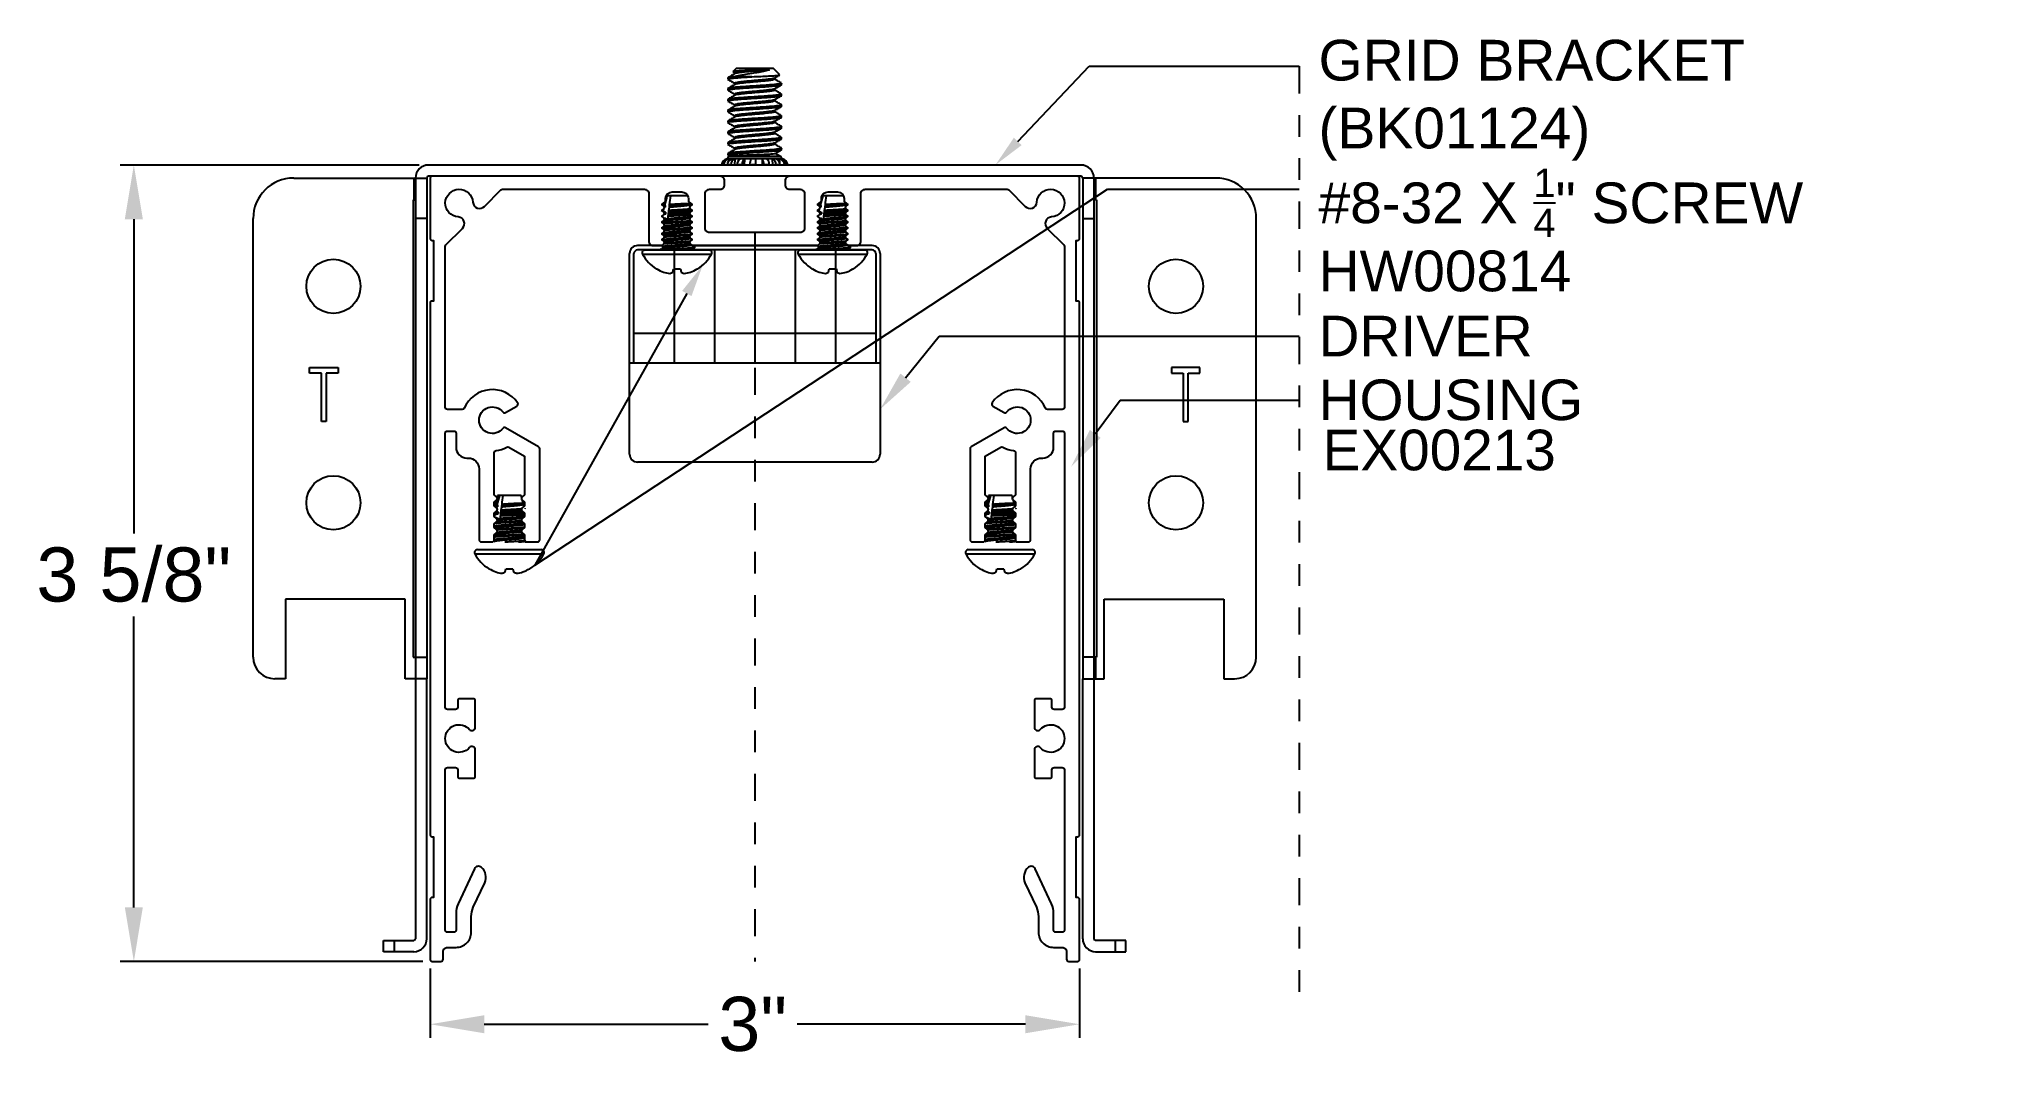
# Model space of a CAD drawing. Extents: x -3.31 to 5.76, y -0.45 to 4.26.
import ezdxf
from ezdxf import colors
from ezdxf.entities.mleader import LeaderData, LeaderLine
from ezdxf.math import Vec2, Vec3

# ---------------------------------------------------------------- set-up
doc = ezdxf.new("R2010")
doc.units = 0
doc.header["$LTSCALE"] = 0.5
doc.header["$MEASUREMENT"] = 0
doc.linetypes.add('PHANTOM', pattern=[0.5, 0.25, -0.05, 0.05, -0.05, 0.05, -0.05])
doc.layers.get('Defpoints').update_dxf_attribs({"linetype": 'CONTINUOUS'})
doc.layers.add('Construction', color=60, linetype='PHANTOM', plot=False)
doc.layers.add('CUST DWG', color=60, linetype='CONTINUOUS', lineweight=20)
for name, color, linetype in [('Driver', 210, 'CONTINUOUS'), ('FAB DWG', 221, 'CONTINUOUS'), ('Hardware', 242, 'CONTINUOUS'), ('Housing', 150, 'CONTINUOUS'), ('Mounting', 4, 'CONTINUOUS')]:
    doc.layers.add(name, color=color, linetype=linetype)
doc.styles.add('LSAD_Standard', font='arial.ttf')
doc.styles.get("Standard").update_dxf_attribs({"font": 'arial.ttf'})
doc.dimstyles.new('LSAD_CustDims', dxfattribs={"dimtxt": 1, "dimasz": 1, "dimexe": 0.0625, "dimexo": 0.042969, "dimgap": 0.0625, "dimtad": 0, "dimtih": 1, "dimtoh": 1, "dimdec": 3, "dimzin": 0, "dimdsep": 46, "dimlunit": 4, "dimtxsty": 'Standard', "dimcen": 0.125, "dimclrd": 256, "dimclre": 256, "dimclrt": 256, "dimadec": 0, "dimazin": 0, "dimtfac": 1, "dimtdec": 3, "dimtix": 1, "dimtofl": 0, "dimtmove": 0, "dimatfit": 3, "dimfxl": 1, "dimfrac": 2, "dimtolj": 1, "dimtzin": 0, "dimarcsym": 0})

msp = doc.modelspace()

# ---------------------------------------------------------------- texts
at = {"layer": 'FAB DWG', "ltscale": 0.5, "transparency": 16777216, "insert": (2.6223, 2.4562), "char_height": 0.1875, "width": 3.15153, "attachment_point": 1, "style": 'LSAD_Standard'}
msp.add_mtext('\\A1;EX00213', dxfattribs=at)

# ---------------------------------------------------------------- blocks, each defined once
blk = doc.blocks.new('*D0')
at = {"layer": 'CUST DWG', "lineweight": -2, "ltscale": 0.5, "transparency": 16777216}
for p, q in [((-1.5, -0.033), (-1.5, -0.3525)), ((1.5, -0.033), (1.5, -0.3525)), ((-1.25, -0.29), (-0.216, -0.29)), ((1.25, -0.29), (0.1962, -0.29))]:
    blk.add_line(p, q, dxfattribs=at)
at = {"layer": 'CUST DWG', "ltscale": 0.5, "transparency": 16777216}
for points in [[(-1.25, -0.2483), (-1.25, -0.3317), (-1.5, -0.29)], [(1.25, -0.2483), (1.25, -0.3317), (1.5, -0.29)]]:
    blk.add_solid(points, dxfattribs=at)
at = {"layer": 'Defpoints', "color": 0, "ltscale": 0.5, "transparency": 16777216}
for p in [(-1.5, 0.01), (1.5, 0.01), (1.5, -0.29)]:
    blk.add_point(p, dxfattribs=at)
at = {"layer": 'CUST DWG', "ltscale": 0.5, "transparency": 16777216, "insert": (-0.0099, -0.29), "char_height": 0.25, "attachment_point": 5}
blk.add_mtext('\\A1;{\\fArial|b0|i0|c0|p34;3"}', dxfattribs=at)
blk = doc.blocks.new('*D1')
at = {"layer": 'CUST DWG', "lineweight": -2, "ltscale": 0.5, "transparency": 16777216}
for p, q in [((-1.5507, 3.6785), (-2.9312, 3.6785)), ((-2.8687, 3.4285), (-2.8687, 1.9774)), ((-2.8687, 0.25), (-2.8687, 1.5937)), ((-1.533, 0), (-2.9312, 0))]:
    blk.add_line(p, q, dxfattribs=at)
at = {"layer": 'CUST DWG', "ltscale": 0.5, "transparency": 16777216}
for points in [[(-2.9104, 3.4285), (-2.8271, 3.4285), (-2.8687, 3.6785)], [(-2.9104, 0.25), (-2.8271, 0.25), (-2.8687, 0)]]:
    blk.add_solid(points, dxfattribs=at)
at = {"layer": 'Defpoints', "color": 0, "ltscale": 0.5, "transparency": 16777216}
for p in [(-1.5077, 3.6785), (-1.49, 0), (-2.8687, 0)]:
    blk.add_point(p, dxfattribs=at)
at = {"layer": 'CUST DWG', "ltscale": 0.5, "transparency": 16777216, "insert": (-2.8687, 1.7856), "char_height": 0.25, "attachment_point": 5}
blk.add_mtext('\\A1;3 5/8"', dxfattribs=at)

# ---------------------------------------------------------------- dimensions: what is measured, and where the dimension line sits
at = {"layer": 'CUST DWG', "ltscale": 0.5, "transparency": 16777216}
dim = msp.add_linear_dim(base=(-2.86874, 0), p1=(-1.50774, 3.67851), p2=(-1.49, 0), angle=90, dimstyle='LSAD_CustDims', override={"dimtxt": 0.25, "dimasz": 0.25}, dxfattribs=at)
dim.commit()
dim.dimension.update_dxf_attribs({"geometry": '*D1', "text_midpoint": (-2.86874, 1.78556), "dimtype": 128})
dim = msp.add_linear_dim(base=(1.5, -0.29), p1=(-1.5, 0.01), p2=(1.5, 0.01), text='{\\fArial|b0|i0|c0|p34;<>}', dimstyle='LSAD_CustDims', override={"dimtxt": 0.25, "dimasz": 0.25}, dxfattribs=at)
dim.commit()
dim.dimension.update_dxf_attribs({"geometry": '*D0', "text_midpoint": (-0.0099, -0.29), "dimtype": 128})

# ---------------------------------------------------------------- linework, layer by layer
at = {"layer": 'Construction', "transparency": 16777216}
for p, q in [((2.5138, 4.1346), (2.5138, -0.2238)), ((0, 3.3665), (0, 0))]:
    msp.add_line(p, q, dxfattribs=at)
at = {"layer": 'Driver', "transparency": 16777216}
for p, q in [((-0.5785, 2.3435), (-0.5785, 3.2695)), ((-0.5585, 2.7632), (-0.5585, 3.2695)), ((-0.4329, 3.3065), (-0.5415, 3.3065)), ((0.5415, 3.2865), (-0.5415, 3.2865)), ((-0.3724, 3.2865), (-0.3724, 2.7632)), ((0.2865, 3.3065), (-0.2881, 3.3065)), ((-0.1862, 3.2865), (-0.1862, 2.7632)), ((0, 3.2865), (0, 2.7632)), ((0.1862, 3.2865), (0.1862, 2.7632)), ((0.3724, 3.2865), (0.3724, 2.7632)), ((0.5415, 3.3065), (0.4313, 3.3065)), ((0.5585, 3.2695), (0.5585, 2.7632)), ((0.5785, 3.2695), (0.5785, 2.3435)), ((0.5585, 2.9012), (-0.5585, 2.9012)), ((0.5785, 2.7632), (-0.5785, 2.7632)), ((0.5415, 2.3065), (-0.5415, 2.3065))]:
    msp.add_line(p, q, dxfattribs=at)
for centre, radius, start, end in [((-0.5415, 3.2695), 0.037, 90, 180), ((-0.5415, 3.2695), 0.017, 90, 180), ((0.5415, 3.2695), 0.037, 0, 90), ((0.5415, 3.2695), 0.017, 0, 90), ((-0.5415, 2.3435), 0.037, 180, 270), ((0.5415, 2.3435), 0.037, 270, 0)]:
    msp.add_arc(centre, radius, start, end, dxfattribs=at)
at = {"layer": 'Hardware', "linetype": 'Continuous', "lineweight": 25, "transparency": 16777216}
for p, q in [((-0.4059, 3.5365), (-0.4094, 3.5365)), ((-0.3886, 3.5365), (-0.4059, 3.5365)), ((-0.31, 3.5365), (-0.3886, 3.5365)), ((0.3135, 3.5365), (0.31, 3.5365)), ((0.3308, 3.5365), (0.3135, 3.5365)), ((0.4094, 3.5365), (0.3308, 3.5365)), ((-0.4347, 3.4641), (-0.4347, 3.4641)), ((-0.4245, 3.5002), (-0.4264, 3.4935)), ((-0.4216, 3.4754), (-0.4239, 3.4664)), ((-0.4002, 3.4418), (-0.3995, 3.4473)), ((-0.3986, 3.4552), (-0.3976, 3.4631)), ((-0.3969, 3.4686), (-0.395, 3.4846)), ((-0.3947, 3.4868), (-0.3937, 3.4947)), ((-0.2946, 3.4992), (-0.3371, 3.4992)), ((-0.2946, 3.4992), (-0.2949, 3.5002)), ((-0.2946, 3.4974), (-0.2946, 3.4992)), ((-0.2946, 3.4662), (-0.2946, 3.473)), ((-0.293, 3.4935), (-0.294, 3.4971)), ((0.2847, 3.4641), (0.2847, 3.4641)), ((0.2949, 3.5002), (0.293, 3.4935)), ((0.2978, 3.4754), (0.2955, 3.4664)), ((0.3191, 3.4418), (0.3198, 3.4473)), ((0.3208, 3.4552), (0.3218, 3.4631)), ((0.3224, 3.4686), (0.3244, 3.4846)), ((0.3247, 3.4868), (0.3257, 3.4947)), ((0.4248, 3.4992), (0.3822, 3.4992)), ((0.4248, 3.4992), (0.4245, 3.5002)), ((0.4248, 3.4974), (0.4248, 3.4992)), ((0.4248, 3.4662), (0.4248, 3.473)), ((0.4264, 3.4935), (0.4254, 3.4971)), ((-0.4308, 3.4395), (-0.4308, 3.4395)), ((-0.4039, 3.4115), (-0.4252, 3.4115)), ((-0.4248, 3.392), (-0.4248, 3.3884)), ((-0.4248, 3.3646), (-0.4248, 3.3572)), ((-0.4039, 3.4115), (-0.4036, 3.4145)), ((-0.4025, 3.4235), (-0.4015, 3.4314)), ((-0.2946, 3.4382), (-0.2946, 3.4424)), ((-0.2946, 3.4349), (-0.2946, 3.4353)), ((0.2886, 3.4395), (0.2886, 3.4395)), ((0.3154, 3.4115), (0.2942, 3.4115)), ((0.2946, 3.392), (0.2946, 3.3884)), ((0.2946, 3.3646), (0.2946, 3.3572)), ((0.3154, 3.4115), (0.3158, 3.4145)), ((0.3169, 3.4235), (0.3179, 3.4314)), ((0.4248, 3.4382), (0.4248, 3.4424)), ((0.4248, 3.4349), (0.4248, 3.4353)), ((-0.5192, 3.2673), (-0.2002, 3.2673)), ((-0.5076, 3.2865), (-0.2117, 3.2865)), ((-0.4248, 3.3334), (-0.4248, 3.3302)), ((-0.4248, 3.3021), (-0.4248, 3.2947)), ((-0.2946, 3.3099), (-0.2946, 3.3107)), ((-0.2777, 3.2963), (-0.2777, 3.3002)), ((0.2002, 3.2673), (0.5192, 3.2673)), ((0.2117, 3.2865), (0.5076, 3.2865)), ((0.2946, 3.3334), (0.2946, 3.3302)), ((0.2946, 3.3021), (0.2946, 3.2947)), ((0.4248, 3.3099), (0.4248, 3.3107)), ((0.4417, 3.2963), (0.4417, 3.3002)), ((-0.4545, 3.1984), (-0.453, 3.1984)), ((-0.379, 3.1839), (-0.3764, 3.1984)), ((-0.3764, 3.1984), (-0.343, 3.1984)), ((-0.343, 3.1984), (-0.3404, 3.1839)), ((-0.2664, 3.1984), (-0.2649, 3.1984)), ((0.2649, 3.1984), (0.2664, 3.1984)), ((0.3404, 3.1839), (0.343, 3.1984)), ((0.343, 3.1984), (0.3764, 3.1984)), ((0.3764, 3.1984), (0.379, 3.1839)), ((0.453, 3.1984), (0.4545, 3.1984)), ((-1.1952, 2.1284), (-1.2014, 2.1066)), ((-1.1991, 2.1052), (-1.1991, 2.1009)), ((-1.1943, 2.0972), (-1.1944, 2.0969)), ((-1.1885, 2.1521), (-1.1909, 2.1435)), ((-1.1802, 2.1521), (-1.1885, 2.1521)), ((-1.1629, 2.1521), (-1.1802, 2.1521)), ((-1.1712, 2.0842), (-1.1693, 2.1002)), ((-1.169, 2.1024), (-1.168, 2.1103)), ((-1.0795, 2.1521), (-1.1629, 2.1521)), ((-1.0689, 2.1148), (-1.1114, 2.1148)), ((-1.0771, 2.1435), (-1.0795, 2.1521)), ((-1.0689, 2.1148), (-1.0728, 2.1284)), ((-1.0689, 2.113), (-1.0689, 2.1148)), ((-1.0657, 2.1035), (-1.0683, 2.1127)), ((1.0728, 2.1284), (1.0666, 2.1066)), ((1.0689, 2.1052), (1.0689, 2.1009)), ((1.0737, 2.0972), (1.0736, 2.0969)), ((1.0795, 2.1521), (1.0771, 2.1435)), ((1.0878, 2.1521), (1.0795, 2.1521)), ((1.1051, 2.1521), (1.0878, 2.1521)), ((1.0968, 2.0842), (1.0987, 2.1002)), ((1.099, 2.1024), (1.1, 2.1103)), ((1.1885, 2.1521), (1.1051, 2.1521)), ((1.1991, 2.1148), (1.1566, 2.1148)), ((1.1909, 2.1435), (1.1885, 2.1521)), ((1.1991, 2.1148), (1.1952, 2.1284)), ((1.1991, 2.113), (1.1991, 2.1148)), ((1.2023, 2.1035), (1.1997, 2.1127)), ((-1.2051, 2.0551), (-1.2051, 2.0551)), ((-1.2039, 2.0598), (-1.204, 2.0595)), ((-1.1991, 2.074), (-1.1991, 2.0665)), ((-1.1991, 2.0115), (-1.1991, 2.004)), ((-1.1783, 2.0271), (-1.1967, 2.0271)), ((-1.1783, 2.0271), (-1.1779, 2.0301)), ((-1.1768, 2.0391), (-1.1758, 2.047)), ((-1.1745, 2.0573), (-1.1739, 2.0629)), ((-1.1729, 2.0708), (-1.1719, 2.0787)), ((-1.0689, 2.0509), (-1.0689, 2.058)), ((-1.0689, 2.0193), (-1.0689, 2.0251)), ((1.0629, 2.0551), (1.0629, 2.0551)), ((1.0641, 2.0598), (1.064, 2.0595)), ((1.0689, 2.074), (1.0689, 2.0665)), ((1.0689, 2.0115), (1.0689, 2.004)), ((1.0897, 2.0271), (1.0713, 2.0271)), ((1.0897, 2.0271), (1.0901, 2.0301)), ((1.0912, 2.0391), (1.0922, 2.047)), ((1.0935, 2.0573), (1.0941, 2.0629)), ((1.0951, 2.0708), (1.0961, 2.0787)), ((1.1991, 2.0509), (1.1991, 2.058)), ((1.1991, 2.0193), (1.1991, 2.0251)), ((-1.1991, 1.9751), (-1.1991, 1.9728)), ((-1.1991, 1.949), (-1.1991, 1.9415)), ((-1.0689, 1.9568), (-1.0689, 1.9642)), ((1.0689, 1.9751), (1.0689, 1.9728)), ((1.0689, 1.949), (1.0689, 1.9415)), ((1.1991, 1.9568), (1.1991, 1.9642)), ((-1.2935, 1.8829), (-0.9745, 1.8829)), ((-1.282, 1.9021), (-0.986, 1.9021)), ((-1.2288, 1.814), (-1.2273, 1.814)), ((-1.1533, 1.7995), (-1.1507, 1.814)), ((-1.1507, 1.814), (-1.1173, 1.814)), ((-1.1173, 1.814), (-1.1147, 1.7995)), ((-1.0407, 1.814), (-1.0392, 1.814)), ((0.9745, 1.8829), (1.2935, 1.8829)), ((0.986, 1.9021), (1.282, 1.9021)), ((1.0392, 1.814), (1.0407, 1.814)), ((1.1147, 1.7995), (1.1173, 1.814)), ((1.1173, 1.814), (1.1507, 1.814)), ((1.1507, 1.814), (1.1533, 1.7995)), ((1.2273, 1.814), (1.2288, 1.814))]:
    msp.add_line(p, q, dxfattribs=at)
for centre, radius, start, end in [((-0.5076, 3.2735), 0.013, 90, 207.99377), ((-0.3597, 3.3521), 0.1806, 207.99377, 238.3387), ((-0.3597, 3.3521), 0.1806, 301.6613, 332.00623), ((-0.2117, 3.2735), 0.013, 332.00623, 90), ((0.2117, 3.2735), 0.013, 90, 207.99377), ((0.3597, 3.3521), 0.1806, 207.99377, 238.3387), ((0.3597, 3.3521), 0.1806, 301.6613, 332.00623), ((0.5076, 3.2735), 0.013, 332.00623, 90), ((-0.3601, 3.3544), 0.1815, 239.22905, 249.88131), ((-0.3766, 3.3279), 0.1512, 252.30821, 263.93895), ((-0.4036, 3.2193), 0.0431, 284.80759, 304.86797), ((-0.3158, 3.2193), 0.0431, 235.13203, 255.19241), ((-0.3427, 3.3279), 0.1512, 276.06105, 287.69179), ((-0.3592, 3.3544), 0.1815, 290.11869, 300.77095), ((0.3592, 3.3544), 0.1815, 239.22905, 249.88131), ((0.3427, 3.3279), 0.1512, 252.30821, 263.93895), ((0.3158, 3.2193), 0.0431, 284.80759, 304.86797), ((0.4036, 3.2193), 0.0431, 235.13203, 255.19241), ((0.3766, 3.3279), 0.1512, 276.06105, 287.69179), ((0.3601, 3.3544), 0.1815, 290.11869, 300.77095), ((-1.282, 1.8891), 0.013, 90, 207.99377), ((-1.134, 1.9677), 0.1806, 207.99377, 238.3387), ((-1.1344, 1.9699), 0.1815, 239.22905, 249.88131), ((-1.1336, 1.9699), 0.1815, 290.11869, 300.77095), ((-1.134, 1.9677), 0.1806, 301.6613, 332.00623), ((-0.986, 1.8891), 0.013, 332.00623, 90), ((0.986, 1.8891), 0.013, 90, 207.99377), ((1.134, 1.9677), 0.1806, 207.99377, 238.3387), ((1.1336, 1.9699), 0.1815, 239.22905, 249.88131), ((1.1344, 1.9699), 0.1815, 290.11869, 300.77095), ((1.134, 1.9677), 0.1806, 301.6613, 332.00623), ((1.282, 1.8891), 0.013, 332.00623, 90), ((-1.1509, 1.9435), 0.1512, 252.30821, 263.93895), ((-1.1779, 1.8349), 0.0431, 284.80759, 304.86797), ((-1.0901, 1.8349), 0.0431, 235.13203, 255.19241), ((-1.1171, 1.9435), 0.1512, 276.06105, 287.69179), ((1.1171, 1.9435), 0.1512, 252.30821, 263.93895), ((1.0901, 1.8349), 0.0431, 284.80759, 304.86797), ((1.1779, 1.8349), 0.0431, 235.13203, 255.19241), ((1.1509, 1.9435), 0.1512, 276.06105, 287.69179)]:
    msp.add_arc(centre, radius, start, end, dxfattribs=at)
for centre, start_param, end_param in [((-0.3597, 3.7719), 5.267834, 5.285097), ((-0.3597, 3.7719), 5.338078, 5.356179), ((0.3597, 3.7719), 5.267834, 5.285097), ((0.3597, 3.7719), 5.338078, 5.356179), ((-0.3597, 3.7719), 5.412021, 5.431208), ((0.3597, 3.7719), 5.412021, 5.431208), ((-1.134, 2.3875), 5.267834, 5.285097), ((1.134, 2.3875), 5.267834, 5.285097), ((-1.134, 2.3875), 5.338078, 5.356179), ((-1.134, 2.3875), 5.412021, 5.431208), ((1.134, 2.3875), 5.338078, 5.356179), ((1.134, 2.3875), 5.412021, 5.431208)]:
    msp.add_ellipse(centre, major_axis=(0, -0.5301), ratio=0.122785, start_param=start_param, end_param=end_param, dxfattribs=at)
for points in [[(-0.4059, 3.5365), (-0.4096, 3.5221), (-0.4133, 3.5077), (-0.417, 3.4933)], [(-0.3936, 3.4954), (-0.392, 3.5091), (-0.3903, 3.5228), (-0.3886, 3.5365)], [(0.3135, 3.5365), (0.3098, 3.5221), (0.3061, 3.5077), (0.3024, 3.4933)], [(0.3257, 3.4954), (0.3274, 3.5091), (0.3291, 3.5228), (0.3308, 3.5365)], [(-0.4239, 3.4664), (-0.4246, 3.4663), (-0.4253, 3.4662), (-0.426, 3.4662)], [(-0.4117, 3.4537), (-0.415, 3.452), (-0.4182, 3.4503), (-0.4214, 3.4486)], [(-0.4178, 3.4842), (-0.4167, 3.4843), (-0.4156, 3.4845), (-0.4144, 3.4846)], [(-0.4144, 3.4846), (-0.4155, 3.4841), (-0.4165, 3.4835), (-0.4176, 3.4829)], [(-0.417, 3.4933), (-0.4163, 3.493), (-0.4157, 3.4927), (-0.415, 3.4924)], [(-0.3995, 3.4473), (-0.3874, 3.4484), (-0.3736, 3.4494), (-0.3597, 3.4504)], [(-0.395, 3.4846), (-0.3949, 3.4853), (-0.3948, 3.4861), (-0.3947, 3.4868)], [(-0.3937, 3.4947), (-0.3937, 3.4949), (-0.3937, 3.4952), (-0.3936, 3.4954)], [(-0.3371, 3.4992), (-0.3444, 3.4986), (-0.3519, 3.4981), (-0.3597, 3.4977)], [(-0.3597, 3.4974), (-0.3523, 3.498), (-0.3445, 3.4985), (-0.3371, 3.4992)], [(-0.2952, 3.4733), (-0.2952, 3.4733), (-0.2951, 3.4733), (-0.2951, 3.4734)], [(-0.2952, 3.4421), (-0.2941, 3.4427), (-0.293, 3.4433), (-0.2919, 3.444)], [(-0.2936, 3.466), (-0.2939, 3.4662), (-0.2943, 3.4664), (-0.2946, 3.4666)], [(0.2955, 3.4664), (0.2948, 3.4663), (0.2941, 3.4662), (0.2934, 3.4662)], [(0.3076, 3.4537), (0.3044, 3.452), (0.3012, 3.4503), (0.2979, 3.4486)], [(0.3016, 3.4842), (0.3027, 3.4843), (0.3038, 3.4845), (0.305, 3.4846)], [(0.305, 3.4846), (0.3039, 3.4841), (0.3028, 3.4835), (0.3018, 3.4829)], [(0.3024, 3.4933), (0.303, 3.493), (0.3037, 3.4927), (0.3044, 3.4924)], [(0.3198, 3.4473), (0.3319, 3.4484), (0.3457, 3.4494), (0.3597, 3.4504)], [(0.3244, 3.4846), (0.3245, 3.4853), (0.3246, 3.4861), (0.3247, 3.4868)], [(0.3257, 3.4947), (0.3257, 3.4949), (0.3257, 3.4952), (0.3257, 3.4954)], [(0.3822, 3.4992), (0.375, 3.4986), (0.3675, 3.4981), (0.3597, 3.4977)], [(0.3597, 3.4974), (0.3671, 3.498), (0.3749, 3.4985), (0.3822, 3.4992)], [(0.4242, 3.4733), (0.4242, 3.4733), (0.4242, 3.4733), (0.4243, 3.4734)], [(0.4242, 3.4421), (0.4253, 3.4427), (0.4264, 3.4433), (0.4275, 3.444)], [(0.4258, 3.466), (0.4254, 3.4662), (0.4251, 3.4664), (0.4248, 3.4666)], [(-0.4242, 3.3888), (-0.4254, 3.3881), (-0.4266, 3.3874), (-0.4278, 3.3867)], [(-0.4253, 3.3646), (-0.4251, 3.3645), (-0.425, 3.3644), (-0.4248, 3.3643)], [(-0.4242, 3.3575), (-0.4244, 3.3574), (-0.4246, 3.3573), (-0.4248, 3.3572)], [(-0.4177, 3.4295), (-0.4154, 3.4299), (-0.4127, 3.4302), (-0.4095, 3.4306)], [(-0.2952, 3.4108), (-0.295, 3.4109), (-0.2948, 3.411), (-0.2946, 3.4111)], [(0.2952, 3.3888), (0.294, 3.3881), (0.2928, 3.3874), (0.2916, 3.3867)], [(0.2941, 3.3646), (0.2942, 3.3645), (0.2944, 3.3644), (0.2946, 3.3643)], [(0.2952, 3.3575), (0.295, 3.3574), (0.2948, 3.3573), (0.2946, 3.3572)], [(0.3017, 3.4295), (0.3039, 3.4299), (0.3067, 3.4302), (0.3099, 3.4306)], [(0.4242, 3.4108), (0.4244, 3.4109), (0.4245, 3.411), (0.4247, 3.4111)], [(-0.4285, 3.3352), (-0.4272, 3.3345), (-0.426, 3.3337), (-0.4248, 3.333)], [(0.2909, 3.3352), (0.2921, 3.3345), (0.2934, 3.3337), (0.2946, 3.333)], [(-1.1946, 2.0971), (-1.1945, 2.0972), (-1.1944, 2.0972), (-1.1943, 2.0972)], [(-1.1887, 2.1002), (-1.1906, 2.0992), (-1.1925, 2.0982), (-1.1943, 2.0972)], [(-1.1802, 2.1521), (-1.1839, 2.1377), (-1.1876, 2.1233), (-1.1913, 2.1089)], [(-1.1913, 2.1089), (-1.1907, 2.1086), (-1.19, 2.1083), (-1.1893, 2.108)], [(-1.1693, 2.1002), (-1.1692, 2.1009), (-1.1691, 2.1017), (-1.169, 2.1024)], [(-1.168, 2.111), (-1.1663, 2.1247), (-1.1646, 2.1384), (-1.1629, 2.1521)], [(-1.168, 2.1103), (-1.168, 2.1105), (-1.168, 2.1107), (-1.168, 2.111)], [(-1.1114, 2.1148), (-1.1187, 2.1142), (-1.1262, 2.1137), (-1.134, 2.1133)], [(-1.134, 2.113), (-1.1266, 2.1136), (-1.1188, 2.1141), (-1.1114, 2.1148)], [(1.0734, 2.0971), (1.0735, 2.0972), (1.0736, 2.0972), (1.0737, 2.0972)], [(1.0793, 2.1002), (1.0774, 2.0992), (1.0755, 2.0982), (1.0737, 2.0972)], [(1.0878, 2.1521), (1.0841, 2.1377), (1.0804, 2.1233), (1.0767, 2.1089)], [(1.0767, 2.1089), (1.0773, 2.1086), (1.078, 2.1083), (1.0787, 2.108)], [(1.0987, 2.1002), (1.0988, 2.1009), (1.0989, 2.1017), (1.099, 2.1024)], [(1.1, 2.111), (1.1017, 2.1247), (1.1034, 2.1384), (1.1051, 2.1521)], [(1.1, 2.1103), (1.1, 2.1105), (1.1, 2.1107), (1.1, 2.111)], [(1.1566, 2.1148), (1.1493, 2.1142), (1.1418, 2.1137), (1.134, 2.1133)], [(1.134, 2.113), (1.1414, 2.1136), (1.1492, 2.1141), (1.1566, 2.1148)], [(-1.204, 2.0597), (-1.204, 2.0597), (-1.204, 2.0598), (-1.2039, 2.0598)], [(-1.204, 2.014), (-1.2024, 2.013), (-1.2007, 2.0121), (-1.1991, 2.0111)], [(-1.1985, 2.0044), (-1.1994, 2.0038), (-1.2004, 2.0033), (-1.2013, 2.0027)], [(-1.2001, 2.0742), (-1.1998, 2.074), (-1.1994, 2.0738), (-1.1991, 2.0736)], [(-1.183, 2.0384), (-1.1864, 2.0367), (-1.1897, 2.035), (-1.1931, 2.0333)], [(-1.1922, 2.0451), (-1.1899, 2.0454), (-1.1872, 2.0458), (-1.1838, 2.0462)], [(-1.1739, 2.0629), (-1.1617, 2.064), (-1.1479, 2.065), (-1.134, 2.066)], [(-1.0695, 2.0576), (-1.0677, 2.0587), (-1.0658, 2.0598), (-1.064, 2.0609)], [(-1.0689, 2.0509), (-1.0689, 2.0509), (-1.0689, 2.0509), (-1.0689, 2.0509)], [(-1.064, 2.0168), (-1.0656, 2.0177), (-1.0673, 2.0187), (-1.0689, 2.0196)], [(1.064, 2.0597), (1.064, 2.0597), (1.064, 2.0598), (1.0641, 2.0598)], [(1.064, 2.014), (1.0656, 2.013), (1.0673, 2.0121), (1.0689, 2.0111)], [(1.0695, 2.0044), (1.0686, 2.0038), (1.0676, 2.0033), (1.0667, 2.0027)], [(1.0679, 2.0742), (1.0682, 2.074), (1.0686, 2.0738), (1.0689, 2.0736)], [(1.085, 2.0384), (1.0816, 2.0367), (1.0783, 2.035), (1.0749, 2.0333)], [(1.0758, 2.0451), (1.0781, 2.0454), (1.0808, 2.0458), (1.0842, 2.0462)], [(1.0941, 2.0629), (1.1063, 2.064), (1.1201, 2.065), (1.134, 2.066)], [(1.1985, 2.0576), (1.2003, 2.0587), (1.2022, 2.0598), (1.204, 2.0609)], [(1.1991, 2.0509), (1.1991, 2.0509), (1.1991, 2.0509), (1.1991, 2.0509)], [(1.204, 2.0168), (1.2024, 2.0177), (1.2007, 2.0187), (1.1991, 2.0196)], [(-1.1985, 1.9419), (-1.2007, 1.9406), (-1.2029, 1.9393), (-1.2051, 1.938)], [(-1.1985, 1.9731), (-1.2003, 1.972), (-1.2022, 1.971), (-1.204, 1.9699)], [(-1.204, 1.9515), (-1.2024, 1.9505), (-1.2007, 1.9496), (-1.1991, 1.9486)], [(-1.0695, 1.9639), (-1.0677, 1.965), (-1.0658, 1.966), (-1.064, 1.9671)], [(-1.064, 1.9543), (-1.0656, 1.9552), (-1.0673, 1.9562), (-1.0689, 1.9571)], [(-1.0603, 1.938), (-1.0597, 1.9384), (-1.0591, 1.9387), (-1.0585, 1.9391)], [(1.0695, 1.9419), (1.0673, 1.9406), (1.0651, 1.9393), (1.0629, 1.938)], [(1.0695, 1.9731), (1.0677, 1.972), (1.0658, 1.971), (1.064, 1.9699)], [(1.064, 1.9515), (1.0656, 1.9505), (1.0673, 1.9496), (1.0689, 1.9486)], [(1.1985, 1.9639), (1.2003, 1.965), (1.2022, 1.966), (1.204, 1.9671)], [(1.204, 1.9543), (1.2024, 1.9552), (1.2007, 1.9562), (1.1991, 1.9571)], [(1.2077, 1.938), (1.2083, 1.9384), (1.2089, 1.9387), (1.2095, 1.9391)]]:
    msp.add_open_spline(points, degree=3, dxfattribs=at)
for points, knots in [([(-0.417, 3.4933), (-0.4179, 3.4932), (-0.4196, 3.493), (-0.4218, 3.4926), (-0.4235, 3.4924), (-0.4244, 3.4922), (-0.4247, 3.4921)], [0, 0, 0, 0, 0.1122441, 0.2244892, 0.339488, 0.4171193, 0.4171193, 0.4171193, 0.4171193]), ([(-0.4239, 3.4664), (-0.4223, 3.4656), (-0.4207, 3.4649), (-0.419, 3.4642), (-0.4168, 3.4633), (-0.4146, 3.4624), (-0.4124, 3.4615)], [0.0000446368, 0.0000446368, 0.0000446368, 0.0000446368, 0.0001810115, 0.0001810115, 0.0001810115, 0.000362095, 0.000362095, 0.000362095, 0.000362095]), ([(-0.4231, 3.4908), (-0.4229, 3.4909), (-0.4225, 3.491), (-0.4205, 3.4916), (-0.4181, 3.492), (-0.415, 3.4924)], [0.3953488, 0.3953488, 0.3953488, 0.3953488, 0.5, 0.5, 1, 1, 1, 1]), ([(-0.4194, 3.4605), (-0.4188, 3.4606), (-0.4182, 3.4607), (-0.4161, 3.461), (-0.4144, 3.4612), (-0.4124, 3.4615)], [0.6453221, 0.6453221, 0.6453221, 0.6453221, 0.75, 0.75, 1, 1, 1, 1]), ([(-0.418, 3.4529), (-0.4174, 3.453), (-0.4156, 3.4533), (-0.4133, 3.4535), (-0.4117, 3.4537)], [0.6400322, 0.6400322, 0.6400322, 0.6400322, 0.7529688, 1, 1, 1, 1]), ([(-0.3597, 3.444), (-0.3668, 3.4436), (-0.3738, 3.4433), (-0.3874, 3.4425), (-0.3941, 3.4421), (-0.4002, 3.4418)], [0, 0, 0, 0, 0.5, 0.5, 1, 1, 1, 1]), ([(-0.3995, 3.4473), (-0.3995, 3.4477), (-0.3994, 3.4481), (-0.3994, 3.4485), (-0.3993, 3.4493), (-0.3992, 3.45), (-0.3991, 3.4508), (-0.3989, 3.4523), (-0.3987, 3.4538), (-0.3986, 3.4552)], [0.0000695081, 0.0000695081, 0.0000695081, 0.0000695081, 0.0001386637, 0.0001386637, 0.0001386637, 0.0002773283, 0.0002773283, 0.0002773283, 0.0005446923, 0.0005446923, 0.0005446923, 0.0005446923]), ([(-0.3986, 3.4552), (-0.3929, 3.4557), (-0.3865, 3.4563), (-0.3732, 3.4574), (-0.3663, 3.4579), (-0.3597, 3.4584)], [0, 0, 0, 0, 0.5, 0.5, 1, 1, 1, 1]), ([(-0.3976, 3.4631), (-0.3975, 3.4642), (-0.3973, 3.4653), (-0.3972, 3.4664), (-0.3971, 3.4671), (-0.397, 3.4678), (-0.3969, 3.4686)], [0, 0, 0, 0, 0.0001874354, 0.0001874354, 0.0001874354, 0.0003074882, 0.0003074882, 0.0003074882, 0.0003074882]), ([(-0.3976, 3.4631), (-0.392, 3.4636), (-0.3858, 3.4642), (-0.3728, 3.4652), (-0.3661, 3.4658), (-0.3597, 3.4662)], [0, 0, 0, 0, 0.5, 0.5, 1, 1, 1, 1]), ([(-0.3597, 3.4708), (-0.3662, 3.4705), (-0.3726, 3.4701), (-0.3853, 3.4694), (-0.3913, 3.469), (-0.3969, 3.4686)], [0, 0, 0, 0, 0.5, 0.5, 1, 1, 1, 1]), ([(-0.395, 3.4846), (-0.3896, 3.4851), (-0.3839, 3.4857), (-0.372, 3.4868), (-0.3659, 3.4873), (-0.3597, 3.4878)], [0, 0, 0, 0, 0.5, 0.5, 1, 1, 1, 1]), ([(-0.3947, 3.4868), (-0.3894, 3.4873), (-0.3836, 3.4878), (-0.3717, 3.4888), (-0.3656, 3.4892), (-0.3597, 3.4896)], [0, 0, 0, 0, 0.5, 0.5, 1, 1, 1, 1]), ([(-0.3937, 3.4947), (-0.3885, 3.4952), (-0.3829, 3.4957), (-0.3713, 3.4966), (-0.3654, 3.4971), (-0.3597, 3.4974)], [0, 0, 0, 0, 0.5, 0.5, 1, 1, 1, 1]), ([(-0.3597, 3.4977), (-0.3657, 3.4973), (-0.3715, 3.497), (-0.383, 3.4962), (-0.3885, 3.4958), (-0.3936, 3.4954)], [0, 0, 0, 0, 0.5, 0.5, 1, 1, 1, 1]), ([(-0.3597, 3.4878), (-0.3579, 3.4879), (-0.3542, 3.4882), (-0.3488, 3.4887), (-0.3433, 3.4892), (-0.338, 3.4897), (-0.3328, 3.4902), (-0.3277, 3.4907), (-0.3229, 3.4912), (-0.3183, 3.4917), (-0.3141, 3.4923), (-0.3102, 3.4928), (-0.3066, 3.4933), (-0.3034, 3.4938), (-0.3007, 3.4942), (-0.2984, 3.4947), (-0.2965, 3.4952), (-0.2952, 3.4957), (-0.2943, 3.4962), (-0.2939, 3.4968), (-0.294, 3.4973), (-0.2944, 3.4976), (-0.2946, 3.4978)], [0, 0, 0, 0, 0.048648, 0.0972962, 0.1472754, 0.1972547, 0.2473158, 0.2973769, 0.3488876, 0.4003983, 0.4505383, 0.5006782, 0.5522771, 0.6038759, 0.6539802, 0.7040826, 0.7557158, 0.807349, 0.8562902, 0.9052315, 0.9556005, 1, 1, 1, 1]), ([(-0.3597, 3.4896), (-0.3516, 3.4902), (-0.343, 3.4909), (-0.3269, 3.4922), (-0.3195, 3.4929), (-0.3104, 3.4939), (-0.3078, 3.4943), (-0.3032, 3.4948), (-0.3013, 3.4951), (-0.2964, 3.4961), (-0.2946, 3.4967), (-0.2946, 3.4974)], [0, 0, 0, 0, 0.25, 0.25, 0.5, 0.5, 0.625, 0.625, 0.75, 0.75, 1, 1, 1, 1]), ([(-0.2977, 3.4753), (-0.2983, 3.4752), (-0.2999, 3.475), (-0.3029, 3.4747), (-0.3067, 3.4744), (-0.311, 3.474), (-0.3155, 3.4737), (-0.3205, 3.4733), (-0.3257, 3.4729), (-0.3311, 3.4725), (-0.3369, 3.4722), (-0.3435, 3.4717), (-0.3511, 3.4713), (-0.3568, 3.471), (-0.3597, 3.4708)], [0.3338603, 0.3338603, 0.3338603, 0.3338603, 0.3661373, 0.419958, 0.4726258, 0.5252936, 0.5794574, 0.6336212, 0.686859, 0.7400967, 0.7948807, 0.8496647, 0.9243125, 1, 1, 1, 1]), ([(-0.3597, 3.4662), (-0.3569, 3.4664), (-0.3514, 3.4668), (-0.343, 3.4674), (-0.3349, 3.4681), (-0.327, 3.4688), (-0.3198, 3.4695), (-0.3134, 3.4702), (-0.3078, 3.4708), (-0.3032, 3.4714), (-0.2995, 3.472), (-0.2967, 3.4726), (-0.2957, 3.4731), (-0.2952, 3.4733)], [0, 0, 0, 0, 0.088438, 0.179212, 0.271613, 0.364849, 0.458086, 0.550487, 0.641261, 0.729699, 0.818137, 0.90891, 1, 1, 1, 1]), ([(-0.3597, 3.4584), (-0.3516, 3.4589), (-0.343, 3.4596), (-0.3269, 3.461), (-0.3195, 3.4617), (-0.3104, 3.4627), (-0.3078, 3.463), (-0.3032, 3.4636), (-0.3013, 3.4639), (-0.2964, 3.4648), (-0.2946, 3.4655), (-0.2946, 3.4662)], [0, 0, 0, 0, 0.25, 0.25, 0.5, 0.5, 0.625, 0.625, 0.75, 0.75, 1, 1, 1, 1]), ([(-0.3597, 3.4504), (-0.356, 3.4507), (-0.3505, 3.451), (-0.3433, 3.4516), (-0.3377, 3.452), (-0.3318, 3.4525), (-0.3258, 3.453), (-0.3201, 3.4536), (-0.3146, 3.4541), (-0.3095, 3.4546), (-0.3053, 3.4551), (-0.3028, 3.4554), (-0.3018, 3.4555)], [0, 0, 0, 0, 0.0834251, 0.1260067, 0.1685884, 0.2182514, 0.2679144, 0.3190165, 0.3701187, 0.4198424, 0.4695662, 0.50449, 0.50449, 0.50449, 0.50449]), ([(-0.2971, 3.4479), (-0.2979, 3.4478), (-0.3, 3.4476), (-0.3039, 3.4473), (-0.3088, 3.447), (-0.3141, 3.4466), (-0.3197, 3.4462), (-0.3256, 3.4458), (-0.3319, 3.4455), (-0.3396, 3.445), (-0.3489, 3.4445), (-0.3561, 3.4442), (-0.3597, 3.444)], [0.421559, 0.421559, 0.421559, 0.421559, 0.4512196, 0.5038226, 0.5579182, 0.6120137, 0.6652134, 0.718413, 0.7731576, 0.8279021, 0.9131695, 1, 1, 1, 1]), ([(0.3024, 3.4933), (0.3015, 3.4932), (0.2997, 3.493), (0.2975, 3.4926), (0.2959, 3.4924), (0.295, 3.4922), (0.2947, 3.4921)], [0, 0, 0, 0, 0.1122441, 0.2244892, 0.339488, 0.4171193, 0.4171193, 0.4171193, 0.4171193]), ([(0.2955, 3.4664), (0.2971, 3.4656), (0.2987, 3.4649), (0.3004, 3.4642), (0.3025, 3.4633), (0.3047, 3.4624), (0.3069, 3.4615)], [0.0000446368, 0.0000446368, 0.0000446368, 0.0000446368, 0.0001810115, 0.0001810115, 0.0001810115, 0.000362095, 0.000362095, 0.000362095, 0.000362095]), ([(0.2962, 3.4908), (0.2965, 3.4909), (0.2968, 3.491), (0.2989, 3.4916), (0.3013, 3.492), (0.3044, 3.4924)], [0.3953488, 0.3953488, 0.3953488, 0.3953488, 0.5, 0.5, 1, 1, 1, 1]), ([(0.3, 3.4605), (0.3005, 3.4606), (0.3011, 3.4607), (0.3033, 3.461), (0.305, 3.4612), (0.3069, 3.4615)], [0.6453221, 0.6453221, 0.6453221, 0.6453221, 0.75, 0.75, 1, 1, 1, 1]), ([(0.3014, 3.4529), (0.3019, 3.453), (0.3038, 3.4533), (0.3061, 3.4535), (0.3076, 3.4537)], [0.6400322, 0.6400322, 0.6400322, 0.6400322, 0.7529688, 1, 1, 1, 1]), ([(0.3597, 3.444), (0.3526, 3.4436), (0.3456, 3.4433), (0.3319, 3.4425), (0.3253, 3.4421), (0.3191, 3.4418)], [0, 0, 0, 0, 0.5, 0.5, 1, 1, 1, 1]), ([(0.3198, 3.4473), (0.3199, 3.4477), (0.3199, 3.4481), (0.32, 3.4485), (0.3201, 3.4493), (0.3202, 3.45), (0.3203, 3.4508), (0.3204, 3.4523), (0.3206, 3.4538), (0.3208, 3.4552)], [0.0000695081, 0.0000695081, 0.0000695081, 0.0000695081, 0.0001386637, 0.0001386637, 0.0001386637, 0.0002773283, 0.0002773283, 0.0002773283, 0.0005446923, 0.0005446923, 0.0005446923, 0.0005446923]), ([(0.3208, 3.4552), (0.3265, 3.4557), (0.3329, 3.4563), (0.3462, 3.4574), (0.3531, 3.4579), (0.3597, 3.4584)], [0, 0, 0, 0, 0.5, 0.5, 1, 1, 1, 1]), ([(0.3218, 3.4631), (0.3219, 3.4642), (0.322, 3.4653), (0.3222, 3.4664), (0.3223, 3.4671), (0.3224, 3.4678), (0.3224, 3.4686)], [0, 0, 0, 0, 0.0001874354, 0.0001874354, 0.0001874354, 0.0003074882, 0.0003074882, 0.0003074882, 0.0003074882]), ([(0.3218, 3.4631), (0.3273, 3.4636), (0.3336, 3.4642), (0.3466, 3.4652), (0.3533, 3.4658), (0.3597, 3.4662)], [0, 0, 0, 0, 0.5, 0.5, 1, 1, 1, 1]), ([(0.3597, 3.4708), (0.3531, 3.4705), (0.3467, 3.4701), (0.3341, 3.4694), (0.3281, 3.469), (0.3224, 3.4686)], [0, 0, 0, 0, 0.5, 0.5, 1, 1, 1, 1]), ([(0.3244, 3.4846), (0.3298, 3.4851), (0.3354, 3.4857), (0.3473, 3.4868), (0.3535, 3.4873), (0.3597, 3.4878)], [0, 0, 0, 0, 0.5, 0.5, 1, 1, 1, 1]), ([(0.3247, 3.4868), (0.33, 3.4873), (0.3358, 3.4878), (0.3477, 3.4888), (0.3538, 3.4892), (0.3597, 3.4896)], [0, 0, 0, 0, 0.5, 0.5, 1, 1, 1, 1]), ([(0.3597, 3.4977), (0.3537, 3.4973), (0.3479, 3.497), (0.3364, 3.4962), (0.3308, 3.4958), (0.3257, 3.4954)], [0, 0, 0, 0, 0.5, 0.5, 1, 1, 1, 1]), ([(0.3257, 3.4947), (0.3309, 3.4952), (0.3365, 3.4957), (0.3481, 3.4966), (0.354, 3.4971), (0.3597, 3.4974)], [0, 0, 0, 0, 0.5, 0.5, 1, 1, 1, 1]), ([(0.3597, 3.4878), (0.3615, 3.4879), (0.3651, 3.4882), (0.3706, 3.4887), (0.376, 3.4892), (0.3814, 3.4897), (0.3866, 3.4902), (0.3916, 3.4907), (0.3965, 3.4912), (0.4011, 3.4917), (0.4053, 3.4923), (0.4092, 3.4928), (0.4128, 3.4933), (0.4159, 3.4938), (0.4187, 3.4942), (0.421, 3.4947), (0.4228, 3.4952), (0.4242, 3.4957), (0.425, 3.4962), (0.4254, 3.4968), (0.4254, 3.4973), (0.425, 3.4976), (0.4248, 3.4978)], [0, 0, 0, 0, 0.048648, 0.0972962, 0.1472754, 0.1972547, 0.2473158, 0.2973769, 0.3488876, 0.4003983, 0.4505383, 0.5006782, 0.5522771, 0.6038759, 0.6539802, 0.7040826, 0.7557158, 0.807349, 0.8562902, 0.9052315, 0.9556005, 1, 1, 1, 1]), ([(0.3597, 3.4896), (0.3678, 3.4902), (0.3764, 3.4909), (0.3925, 3.4922), (0.3999, 3.4929), (0.4089, 3.4939), (0.4116, 3.4943), (0.4162, 3.4948), (0.4181, 3.4951), (0.423, 3.4961), (0.4248, 3.4967), (0.4248, 3.4974)], [0, 0, 0, 0, 0.25, 0.25, 0.5, 0.5, 0.625, 0.625, 0.75, 0.75, 1, 1, 1, 1]), ([(0.4217, 3.4753), (0.4211, 3.4752), (0.4195, 3.475), (0.4165, 3.4747), (0.4126, 3.4744), (0.4084, 3.474), (0.4038, 3.4737), (0.3989, 3.4733), (0.3937, 3.4729), (0.3882, 3.4725), (0.3825, 3.4722), (0.3759, 3.4717), (0.3682, 3.4713), (0.3625, 3.471), (0.3597, 3.4708)], [0.3338603, 0.3338603, 0.3338603, 0.3338603, 0.3661373, 0.419958, 0.4726258, 0.5252936, 0.5794574, 0.6336212, 0.686859, 0.7400967, 0.7948807, 0.8496647, 0.9243125, 1, 1, 1, 1]), ([(0.3597, 3.4662), (0.3624, 3.4664), (0.368, 3.4668), (0.3763, 3.4674), (0.3845, 3.4681), (0.3923, 3.4688), (0.3996, 3.4695), (0.406, 3.4702), (0.4116, 3.4708), (0.4162, 3.4714), (0.4199, 3.472), (0.4227, 3.4726), (0.4237, 3.4731), (0.4242, 3.4733)], [0, 0, 0, 0, 0.088438, 0.179212, 0.271613, 0.364849, 0.458086, 0.550487, 0.641261, 0.729699, 0.818137, 0.90891, 1, 1, 1, 1]), ([(0.3597, 3.4584), (0.3678, 3.4589), (0.3764, 3.4596), (0.3925, 3.461), (0.3999, 3.4617), (0.4089, 3.4627), (0.4116, 3.463), (0.4162, 3.4636), (0.4181, 3.4639), (0.423, 3.4648), (0.4248, 3.4655), (0.4248, 3.4662)], [0, 0, 0, 0, 0.25, 0.25, 0.5, 0.5, 0.625, 0.625, 0.75, 0.75, 1, 1, 1, 1]), ([(0.3597, 3.4504), (0.3633, 3.4507), (0.3688, 3.451), (0.376, 3.4516), (0.3817, 3.452), (0.3875, 3.4525), (0.3935, 3.453), (0.3993, 3.4536), (0.4048, 3.4541), (0.4099, 3.4546), (0.4141, 3.4551), (0.4166, 3.4554), (0.4176, 3.4555)], [0, 0, 0, 0, 0.0834251, 0.1260067, 0.1685884, 0.2182514, 0.2679144, 0.3190165, 0.3701187, 0.4198424, 0.4695662, 0.50449, 0.50449, 0.50449, 0.50449]), ([(0.4223, 3.4479), (0.4215, 3.4478), (0.4194, 3.4476), (0.4155, 3.4473), (0.4106, 3.447), (0.4053, 3.4466), (0.3997, 3.4462), (0.3937, 3.4458), (0.3875, 3.4455), (0.3798, 3.445), (0.3705, 3.4445), (0.3633, 3.4442), (0.3597, 3.444)], [0.421559, 0.421559, 0.421559, 0.421559, 0.4512196, 0.5038226, 0.5579182, 0.6120137, 0.6652134, 0.718413, 0.7731576, 0.8279021, 0.9131695, 1, 1, 1, 1]), ([(-0.4087, 3.4228), (-0.412, 3.4211), (-0.4154, 3.4194), (-0.4188, 3.4177), (-0.4204, 3.4168), (-0.4221, 3.4159), (-0.4238, 3.415), (-0.4249, 3.4144), (-0.4261, 3.4138), (-0.4272, 3.4132)], [0, 0, 0, 0, 0.0002885862, 0.0002885862, 0.0002885862, 0.0004328977, 0.0004328977, 0.0004328977, 0.0005316664, 0.0005316664, 0.0005316664, 0.0005316664]), ([(-0.4248, 3.3646), (-0.4248, 3.3653), (-0.423, 3.366), (-0.4181, 3.367), (-0.4162, 3.3672), (-0.4116, 3.3678), (-0.4089, 3.3681), (-0.3999, 3.3691), (-0.3925, 3.3698), (-0.3764, 3.3712), (-0.3678, 3.3719), (-0.3597, 3.3724)], [0, 0, 0, 0, 0.25, 0.25, 0.375, 0.375, 0.5, 0.5, 0.75, 0.75, 1, 1, 1, 1]), ([(-0.4242, 3.3888), (-0.4237, 3.389), (-0.4227, 3.3894), (-0.4199, 3.3901), (-0.4162, 3.3907), (-0.4116, 3.3913), (-0.406, 3.3919), (-0.3996, 3.3926), (-0.3923, 3.3933), (-0.3845, 3.394), (-0.3763, 3.3946), (-0.368, 3.3953), (-0.3624, 3.3957), (-0.3597, 3.3959)], [0, 0, 0, 0, 0.091126, 0.181896, 0.270331, 0.358765, 0.449535, 0.541932, 0.635165, 0.728398, 0.820796, 0.911565, 1, 1, 1, 1]), ([(-0.4242, 3.3575), (-0.4237, 3.3577), (-0.4227, 3.3582), (-0.4199, 3.3588), (-0.4162, 3.3594), (-0.4116, 3.36), (-0.406, 3.3607), (-0.3996, 3.3613), (-0.3923, 3.362), (-0.3845, 3.3627), (-0.3763, 3.3634), (-0.368, 3.364), (-0.3624, 3.3644), (-0.3597, 3.3646)], [0, 0, 0, 0, 0.091126, 0.181896, 0.270331, 0.358765, 0.449535, 0.541932, 0.635165, 0.728398, 0.820796, 0.911565, 1, 1, 1, 1]), ([(-0.4225, 3.4207), (-0.4223, 3.4207), (-0.4212, 3.421), (-0.4189, 3.4215), (-0.4144, 3.4222), (-0.4106, 3.4226), (-0.4087, 3.4228)], [0.2242875, 0.2242875, 0.2242875, 0.2242875, 0.2714058, 0.5169233, 0.7561037, 1, 1, 1, 1]), ([(-0.4223, 3.4091), (-0.4209, 3.4092), (-0.417, 3.4096), (-0.4099, 3.4102), (-0.4008, 3.4109), (-0.391, 3.4116), (-0.3807, 3.4122), (-0.3702, 3.4129), (-0.3632, 3.4133), (-0.3597, 3.4135)], [0.4825929, 0.4825929, 0.4825929, 0.4825929, 0.5296362, 0.6085858, 0.6882465, 0.7679072, 0.8468569, 0.9244221, 1, 1, 1, 1]), ([(-0.4219, 3.3818), (-0.4207, 3.3819), (-0.4193, 3.382), (-0.4103, 3.3828), (-0.401, 3.3835), (-0.3807, 3.3849), (-0.3699, 3.3856), (-0.3597, 3.3861)], [0.4541132, 0.4541132, 0.4541132, 0.4541132, 0.5, 0.5, 0.75, 0.75, 1, 1, 1, 1]), ([(-0.4214, 3.4354), (-0.421, 3.4352), (-0.4206, 3.435), (-0.4202, 3.4348), (-0.4167, 3.4334), (-0.4131, 3.4319), (-0.4095, 3.4306)], [0.0002605159, 0.0002605159, 0.0002605159, 0.0002605159, 0.000293784, 0.000293784, 0.000293784, 0.000587968, 0.000587968, 0.000587968, 0.000587968]), ([(-0.4185, 3.3782), (-0.4183, 3.3782), (-0.4156, 3.3784), (-0.4099, 3.3789), (-0.4008, 3.3796), (-0.391, 3.3803), (-0.3807, 3.381), (-0.3702, 3.3816), (-0.3632, 3.382), (-0.3597, 3.3822)], [0.523412, 0.523412, 0.523412, 0.523412, 0.5296362, 0.6085858, 0.6882465, 0.7679072, 0.8468569, 0.9244221, 1, 1, 1, 1]), ([(-0.4184, 3.3509), (-0.4182, 3.3509), (-0.4181, 3.3509), (-0.4103, 3.3516), (-0.401, 3.3523), (-0.3807, 3.3536), (-0.3699, 3.3543), (-0.3597, 3.3549)], [0.4952282, 0.4952282, 0.4952282, 0.4952282, 0.5, 0.5, 0.75, 0.75, 1, 1, 1, 1]), ([(-0.4183, 3.3982), (-0.417, 3.3984), (-0.4155, 3.3986), (-0.4116, 3.3991), (-0.4089, 3.3994), (-0.3999, 3.4004), (-0.3925, 3.4011), (-0.3764, 3.4025), (-0.3678, 3.4031), (-0.3597, 3.4037)], [0.285419, 0.285419, 0.285419, 0.285419, 0.375, 0.375, 0.5, 0.5, 0.75, 0.75, 1, 1, 1, 1]), ([(-0.4036, 3.4145), (-0.4035, 3.4153), (-0.4034, 3.4161), (-0.4033, 3.4169), (-0.4031, 3.418), (-0.403, 3.4192), (-0.4029, 3.4203), (-0.4027, 3.4214), (-0.4026, 3.4225), (-0.4025, 3.4235)], [0, 0, 0, 0, 0.0001386643, 0.0001386643, 0.0001386643, 0.0003506124, 0.0003506124, 0.0003506124, 0.0005626753, 0.0005626753, 0.0005626753, 0.0005626753]), ([(-0.4036, 3.4145), (-0.3969, 3.415), (-0.3896, 3.4156), (-0.3747, 3.4165), (-0.367, 3.417), (-0.3597, 3.4174)], [0, 0, 0, 0, 0.5, 0.5, 1, 1, 1, 1]), ([(-0.4025, 3.4235), (-0.3965, 3.4241), (-0.3896, 3.4248), (-0.3748, 3.426), (-0.3671, 3.4266), (-0.3597, 3.4271)], [0, 0, 0, 0, 0.5, 0.5, 1, 1, 1, 1]), ([(-0.4015, 3.4314), (-0.4013, 3.4332), (-0.4011, 3.4349), (-0.4008, 3.4367), (-0.4007, 3.4376), (-0.4006, 3.4385), (-0.4005, 3.4394), (-0.4004, 3.4402), (-0.4003, 3.441), (-0.4002, 3.4418)], [0, 0, 0, 0, 0.0003045363, 0.0003045363, 0.0003045363, 0.0004568481, 0.0004568481, 0.0004568481, 0.000587397, 0.000587397, 0.000587397, 0.000587397]), ([(-0.4015, 3.4314), (-0.3956, 3.432), (-0.3888, 3.4327), (-0.3744, 3.4339), (-0.3669, 3.4344), (-0.3597, 3.4349)], [0, 0, 0, 0, 0.5, 0.5, 1, 1, 1, 1]), ([(-0.3597, 3.4349), (-0.3569, 3.4351), (-0.3514, 3.4355), (-0.343, 3.4362), (-0.3349, 3.4369), (-0.327, 3.4375), (-0.3198, 3.4382), (-0.3134, 3.4389), (-0.3078, 3.4396), (-0.3032, 3.4402), (-0.2995, 3.4407), (-0.2967, 3.4414), (-0.2957, 3.4418), (-0.2952, 3.4421)], [0, 0, 0, 0, 0.088435, 0.179206, 0.271603, 0.364837, 0.458071, 0.550469, 0.641239, 0.729674, 0.818109, 0.90888, 1, 1, 1, 1]), ([(-0.3597, 3.4271), (-0.3516, 3.4277), (-0.343, 3.4284), (-0.3269, 3.4297), (-0.3195, 3.4304), (-0.3104, 3.4314), (-0.3078, 3.4318), (-0.3036, 3.4323), (-0.3019, 3.4325), (-0.3005, 3.4328)], [0, 0, 0, 0, 0.25, 0.25, 0.5, 0.5, 0.625, 0.625, 0.7292985, 0.7292985, 0.7292985, 0.7292985]), ([(-0.3597, 3.4174), (-0.3562, 3.4176), (-0.3492, 3.418), (-0.3387, 3.4186), (-0.3284, 3.4193), (-0.3186, 3.42), (-0.3095, 3.4207), (-0.3028, 3.4212), (-0.2992, 3.4215), (-0.2981, 3.4216)], [0, 0, 0, 0, 0.0755779, 0.1531431, 0.2320928, 0.3117535, 0.3914142, 0.4703638, 0.5057134, 0.5057134, 0.5057134, 0.5057134]), ([(-0.3597, 3.4135), (-0.3494, 3.414), (-0.3386, 3.4147), (-0.3184, 3.4161), (-0.309, 3.4168), (-0.2985, 3.4177), (-0.2959, 3.4179), (-0.2935, 3.4182)], [0, 0, 0, 0, 0.25, 0.25, 0.5, 0.5, 0.5955541, 0.5955541, 0.5955541, 0.5955541]), ([(-0.3597, 3.4037), (-0.3569, 3.4039), (-0.3514, 3.4043), (-0.343, 3.4049), (-0.3349, 3.4056), (-0.327, 3.4063), (-0.3198, 3.407), (-0.3134, 3.4077), (-0.3078, 3.4083), (-0.3032, 3.4089), (-0.2995, 3.4095), (-0.2967, 3.4101), (-0.2957, 3.4106), (-0.2952, 3.4108)], [0, 0, 0, 0, 0.088435, 0.179204, 0.271602, 0.364835, 0.458068, 0.550465, 0.641235, 0.729669, 0.818104, 0.908874, 1, 1, 1, 1]), ([(-0.3597, 3.3959), (-0.3516, 3.3964), (-0.343, 3.3971), (-0.3269, 3.3985), (-0.3195, 3.3992), (-0.3104, 3.4002), (-0.3078, 3.4005), (-0.3041, 3.401), (-0.3029, 3.4011), (-0.3018, 3.4013)], [0, 0, 0, 0, 0.25, 0.25, 0.5, 0.5, 0.625, 0.625, 0.6989679, 0.6989679, 0.6989679, 0.6989679]), ([(-0.3597, 3.3861), (-0.3562, 3.3863), (-0.3492, 3.3867), (-0.3387, 3.3874), (-0.3284, 3.388), (-0.3186, 3.3887), (-0.3095, 3.3894), (-0.3013, 3.3901), (-0.2961, 3.3906), (-0.2935, 3.3908), (-0.2931, 3.3909)], [0, 0, 0, 0, 0.0755779, 0.1531431, 0.2320928, 0.3117535, 0.3914142, 0.4703638, 0.5479291, 0.5641411, 0.5641411, 0.5641411, 0.5641411]), ([(-0.3597, 3.3822), (-0.3494, 3.3828), (-0.3386, 3.3834), (-0.3184, 3.3848), (-0.309, 3.3855), (-0.2976, 3.3865), (-0.2943, 3.3868), (-0.2913, 3.3871), (-0.2911, 3.3872), (-0.291, 3.3872)], [0, 0, 0, 0, 0.25, 0.25, 0.5, 0.5, 0.625, 0.625, 0.6305108, 0.6305108, 0.6305108, 0.6305108]), ([(-0.3597, 3.3724), (-0.3569, 3.3726), (-0.3514, 3.373), (-0.343, 3.3737), (-0.3349, 3.3744), (-0.327, 3.375), (-0.3198, 3.3757), (-0.3134, 3.3764), (-0.3078, 3.3771), (-0.3037, 3.3776), (-0.3017, 3.3779), (-0.3009, 3.378)], [0, 0, 0, 0, 0.0884346, 0.1792045, 0.2716016, 0.3648347, 0.4580677, 0.5504648, 0.6412347, 0.7296693, 0.784885, 0.784885, 0.784885, 0.784885]), ([(-0.3597, 3.3646), (-0.3516, 3.3652), (-0.343, 3.3659), (-0.3269, 3.3672), (-0.3195, 3.3679), (-0.3104, 3.3689), (-0.3078, 3.3693), (-0.3036, 3.3698), (-0.302, 3.37), (-0.3006, 3.3703)], [0, 0, 0, 0, 0.25, 0.25, 0.5, 0.5, 0.625, 0.625, 0.7255891, 0.7255891, 0.7255891, 0.7255891]), ([(-0.3597, 3.3549), (-0.3562, 3.3551), (-0.3492, 3.3555), (-0.3387, 3.3561), (-0.3284, 3.3568), (-0.3186, 3.3575), (-0.3095, 3.3582), (-0.3013, 3.3588), (-0.2955, 3.3594), (-0.2924, 3.3597), (-0.2915, 3.3598)], [0, 0, 0, 0, 0.0755779, 0.1531431, 0.2320928, 0.3117535, 0.3914142, 0.4703638, 0.5479291, 0.5848033, 0.5848033, 0.5848033, 0.5848033]), ([(-0.3597, 3.351), (-0.3494, 3.3515), (-0.3386, 3.3522), (-0.3184, 3.3536), (-0.309, 3.3543), (-0.2998, 3.3551), (-0.2982, 3.3552), (-0.2968, 3.3554)], [0, 0, 0, 0, 0.25, 0.25, 0.5, 0.5, 0.5541633, 0.5541633, 0.5541633, 0.5541633]), ([(0.3107, 3.4228), (0.3073, 3.4211), (0.304, 3.4194), (0.3006, 3.4177), (0.2989, 3.4168), (0.2973, 3.4159), (0.2956, 3.415), (0.2944, 3.4144), (0.2933, 3.4138), (0.2922, 3.4132)], [0, 0, 0, 0, 0.0002885862, 0.0002885862, 0.0002885862, 0.0004328977, 0.0004328977, 0.0004328977, 0.0005316664, 0.0005316664, 0.0005316664, 0.0005316664]), ([(0.2946, 3.3646), (0.2946, 3.3653), (0.2964, 3.366), (0.3013, 3.367), (0.3032, 3.3672), (0.3078, 3.3678), (0.3104, 3.3681), (0.3195, 3.3691), (0.3269, 3.3698), (0.343, 3.3712), (0.3516, 3.3719), (0.3597, 3.3724)], [0, 0, 0, 0, 0.25, 0.25, 0.375, 0.375, 0.5, 0.5, 0.75, 0.75, 1, 1, 1, 1]), ([(0.2952, 3.3888), (0.2957, 3.389), (0.2967, 3.3894), (0.2995, 3.3901), (0.3032, 3.3907), (0.3078, 3.3913), (0.3134, 3.3919), (0.3198, 3.3926), (0.327, 3.3933), (0.3349, 3.394), (0.343, 3.3946), (0.3514, 3.3953), (0.3569, 3.3957), (0.3597, 3.3959)], [0, 0, 0, 0, 0.091126, 0.181896, 0.270331, 0.358765, 0.449535, 0.541932, 0.635165, 0.728398, 0.820796, 0.911565, 1, 1, 1, 1]), ([(0.2952, 3.3575), (0.2957, 3.3577), (0.2967, 3.3582), (0.2995, 3.3588), (0.3032, 3.3594), (0.3078, 3.36), (0.3134, 3.3607), (0.3198, 3.3613), (0.327, 3.362), (0.3349, 3.3627), (0.343, 3.3634), (0.3514, 3.364), (0.3569, 3.3644), (0.3597, 3.3646)], [0, 0, 0, 0, 0.091126, 0.181896, 0.270331, 0.358765, 0.449535, 0.541932, 0.635165, 0.728398, 0.820796, 0.911565, 1, 1, 1, 1]), ([(0.2969, 3.4207), (0.297, 3.4207), (0.2981, 3.421), (0.3005, 3.4215), (0.3049, 3.4222), (0.3088, 3.4226), (0.3107, 3.4228)], [0.2242875, 0.2242875, 0.2242875, 0.2242875, 0.2714058, 0.5169233, 0.7561037, 1, 1, 1, 1]), ([(0.2971, 3.4091), (0.2985, 3.4092), (0.3024, 3.4096), (0.3095, 3.4102), (0.3186, 3.4109), (0.3284, 3.4116), (0.3387, 3.4122), (0.3492, 3.4129), (0.3562, 3.4133), (0.3597, 3.4135)], [0.4825929, 0.4825929, 0.4825929, 0.4825929, 0.5296362, 0.6085858, 0.6882465, 0.7679072, 0.8468569, 0.9244221, 1, 1, 1, 1]), ([(0.2974, 3.3818), (0.2987, 3.3819), (0.3, 3.382), (0.309, 3.3828), (0.3184, 3.3835), (0.3386, 3.3849), (0.3494, 3.3856), (0.3597, 3.3861)], [0.4541132, 0.4541132, 0.4541132, 0.4541132, 0.5, 0.5, 0.75, 0.75, 1, 1, 1, 1]), ([(0.2979, 3.4354), (0.2983, 3.4352), (0.2987, 3.435), (0.2991, 3.4348), (0.3027, 3.4334), (0.3063, 3.4319), (0.3099, 3.4306)], [0.0002605159, 0.0002605159, 0.0002605159, 0.0002605159, 0.000293784, 0.000293784, 0.000293784, 0.000587968, 0.000587968, 0.000587968, 0.000587968]), ([(0.3008, 3.3782), (0.301, 3.3782), (0.3038, 3.3784), (0.3095, 3.3789), (0.3186, 3.3796), (0.3284, 3.3803), (0.3387, 3.381), (0.3492, 3.3816), (0.3562, 3.382), (0.3597, 3.3822)], [0.523412, 0.523412, 0.523412, 0.523412, 0.5296362, 0.6085858, 0.6882465, 0.7679072, 0.8468569, 0.9244221, 1, 1, 1, 1]), ([(0.301, 3.3509), (0.3012, 3.3509), (0.3013, 3.3509), (0.309, 3.3516), (0.3184, 3.3523), (0.3386, 3.3536), (0.3494, 3.3543), (0.3597, 3.3549)], [0.4952282, 0.4952282, 0.4952282, 0.4952282, 0.5, 0.5, 0.75, 0.75, 1, 1, 1, 1]), ([(0.3011, 3.3982), (0.3024, 3.3984), (0.3038, 3.3986), (0.3078, 3.3991), (0.3104, 3.3994), (0.3195, 3.4004), (0.3269, 3.4011), (0.343, 3.4025), (0.3516, 3.4031), (0.3597, 3.4037)], [0.285419, 0.285419, 0.285419, 0.285419, 0.375, 0.375, 0.5, 0.5, 0.75, 0.75, 1, 1, 1, 1]), ([(0.3158, 3.4145), (0.3159, 3.4153), (0.316, 3.4161), (0.3161, 3.4169), (0.3162, 3.418), (0.3164, 3.4192), (0.3165, 3.4203), (0.3167, 3.4214), (0.3168, 3.4225), (0.3169, 3.4235)], [0, 0, 0, 0, 0.0001386643, 0.0001386643, 0.0001386643, 0.0003506124, 0.0003506124, 0.0003506124, 0.0005626753, 0.0005626753, 0.0005626753, 0.0005626753]), ([(0.3158, 3.4145), (0.3225, 3.415), (0.3298, 3.4156), (0.3447, 3.4165), (0.3523, 3.417), (0.3597, 3.4174)], [0, 0, 0, 0, 0.5, 0.5, 1, 1, 1, 1]), ([(0.3169, 3.4235), (0.3228, 3.4241), (0.3298, 3.4248), (0.3446, 3.426), (0.3523, 3.4266), (0.3597, 3.4271)], [0, 0, 0, 0, 0.5, 0.5, 1, 1, 1, 1]), ([(0.3179, 3.4314), (0.3181, 3.4332), (0.3183, 3.4349), (0.3185, 3.4367), (0.3186, 3.4376), (0.3187, 3.4385), (0.3189, 3.4394), (0.319, 3.4402), (0.3191, 3.441), (0.3191, 3.4418)], [0, 0, 0, 0, 0.0003045363, 0.0003045363, 0.0003045363, 0.0004568481, 0.0004568481, 0.0004568481, 0.000587397, 0.000587397, 0.000587397, 0.000587397]), ([(0.3179, 3.4314), (0.3237, 3.432), (0.3306, 3.4327), (0.345, 3.4339), (0.3525, 3.4344), (0.3597, 3.4349)], [0, 0, 0, 0, 0.5, 0.5, 1, 1, 1, 1]), ([(0.3597, 3.4349), (0.3624, 3.4351), (0.368, 3.4355), (0.3763, 3.4362), (0.3845, 3.4369), (0.3923, 3.4375), (0.3996, 3.4382), (0.406, 3.4389), (0.4116, 3.4396), (0.4162, 3.4402), (0.4199, 3.4407), (0.4227, 3.4414), (0.4237, 3.4418), (0.4242, 3.4421)], [0, 0, 0, 0, 0.088435, 0.179206, 0.271603, 0.364837, 0.458071, 0.550469, 0.641239, 0.729674, 0.818109, 0.90888, 1, 1, 1, 1]), ([(0.3597, 3.4271), (0.3678, 3.4277), (0.3764, 3.4284), (0.3925, 3.4297), (0.3999, 3.4304), (0.4089, 3.4314), (0.4116, 3.4318), (0.4158, 3.4323), (0.4175, 3.4325), (0.4189, 3.4328)], [0, 0, 0, 0, 0.25, 0.25, 0.5, 0.5, 0.625, 0.625, 0.7292985, 0.7292985, 0.7292985, 0.7292985]), ([(0.3597, 3.4174), (0.3632, 3.4176), (0.3702, 3.418), (0.3807, 3.4186), (0.391, 3.4193), (0.4008, 3.42), (0.4099, 3.4207), (0.4166, 3.4212), (0.4202, 3.4215), (0.4213, 3.4216)], [0, 0, 0, 0, 0.0755779, 0.1531431, 0.2320928, 0.3117535, 0.3914142, 0.4703638, 0.5057134, 0.5057134, 0.5057134, 0.5057134]), ([(0.3597, 3.4135), (0.3699, 3.414), (0.3807, 3.4147), (0.401, 3.4161), (0.4103, 3.4168), (0.4208, 3.4177), (0.4235, 3.4179), (0.4259, 3.4182)], [0, 0, 0, 0, 0.25, 0.25, 0.5, 0.5, 0.5955541, 0.5955541, 0.5955541, 0.5955541]), ([(0.3597, 3.4037), (0.3624, 3.4039), (0.368, 3.4043), (0.3763, 3.4049), (0.3845, 3.4056), (0.3923, 3.4063), (0.3996, 3.407), (0.406, 3.4077), (0.4116, 3.4083), (0.4162, 3.4089), (0.4199, 3.4095), (0.4227, 3.4101), (0.4237, 3.4106), (0.4242, 3.4108)], [0, 0, 0, 0, 0.088435, 0.179204, 0.271602, 0.364835, 0.458068, 0.550465, 0.641235, 0.729669, 0.818104, 0.908874, 1, 1, 1, 1]), ([(0.3597, 3.3959), (0.3678, 3.3964), (0.3764, 3.3971), (0.3925, 3.3985), (0.3999, 3.3992), (0.4089, 3.4002), (0.4116, 3.4005), (0.4152, 3.401), (0.4165, 3.4011), (0.4176, 3.4013)], [0, 0, 0, 0, 0.25, 0.25, 0.5, 0.5, 0.625, 0.625, 0.6989679, 0.6989679, 0.6989679, 0.6989679]), ([(0.3597, 3.3861), (0.3632, 3.3863), (0.3702, 3.3867), (0.3807, 3.3874), (0.391, 3.388), (0.4008, 3.3887), (0.4099, 3.3894), (0.4181, 3.3901), (0.4233, 3.3906), (0.4258, 3.3908), (0.4263, 3.3909)], [0, 0, 0, 0, 0.0755779, 0.1531431, 0.2320928, 0.3117535, 0.3914142, 0.4703638, 0.5479291, 0.5641411, 0.5641411, 0.5641411, 0.5641411]), ([(0.3597, 3.3822), (0.3699, 3.3828), (0.3807, 3.3834), (0.401, 3.3848), (0.4103, 3.3855), (0.4217, 3.3865), (0.4251, 3.3868), (0.4281, 3.3871), (0.4282, 3.3872), (0.4284, 3.3872)], [0, 0, 0, 0, 0.25, 0.25, 0.5, 0.5, 0.625, 0.625, 0.6305108, 0.6305108, 0.6305108, 0.6305108]), ([(0.3597, 3.3724), (0.3624, 3.3726), (0.368, 3.373), (0.3763, 3.3737), (0.3845, 3.3744), (0.3923, 3.375), (0.3996, 3.3757), (0.406, 3.3764), (0.4116, 3.3771), (0.4156, 3.3776), (0.4177, 3.3779), (0.4184, 3.378)], [0, 0, 0, 0, 0.0884346, 0.1792045, 0.2716016, 0.3648347, 0.4580677, 0.5504648, 0.6412347, 0.7296693, 0.784885, 0.784885, 0.784885, 0.784885]), ([(0.3597, 3.3646), (0.3678, 3.3652), (0.3764, 3.3659), (0.3925, 3.3672), (0.3999, 3.3679), (0.4089, 3.3689), (0.4116, 3.3693), (0.4157, 3.3698), (0.4173, 3.37), (0.4187, 3.3703)], [0, 0, 0, 0, 0.25, 0.25, 0.5, 0.5, 0.625, 0.625, 0.7255891, 0.7255891, 0.7255891, 0.7255891]), ([(0.3597, 3.3549), (0.3632, 3.3551), (0.3702, 3.3555), (0.3807, 3.3561), (0.391, 3.3568), (0.4008, 3.3575), (0.4099, 3.3582), (0.4181, 3.3588), (0.4239, 3.3594), (0.4269, 3.3597), (0.4279, 3.3598)], [0, 0, 0, 0, 0.0755779, 0.1531431, 0.2320928, 0.3117535, 0.3914142, 0.4703638, 0.5479291, 0.5848033, 0.5848033, 0.5848033, 0.5848033]), ([(0.3597, 3.351), (0.3699, 3.3515), (0.3807, 3.3522), (0.401, 3.3536), (0.4103, 3.3543), (0.4196, 3.3551), (0.4211, 3.3552), (0.4226, 3.3554)], [0, 0, 0, 0, 0.25, 0.25, 0.5, 0.5, 0.5541633, 0.5541633, 0.5541633, 0.5541633]), ([(-0.4242, 3.295), (-0.427, 3.2934), (-0.4319, 3.2905), (-0.4368, 3.2877), (-0.4388, 3.2865)], [0, 0, 0, 0, 0.581253, 1, 1, 1, 1]), ([(-0.4357, 3.2865), (-0.4342, 3.2867), (-0.4313, 3.2871), (-0.4253, 3.2877), (-0.4181, 3.2884), (-0.4099, 3.2891), (-0.4008, 3.2898), (-0.391, 3.2905), (-0.3807, 3.2911), (-0.3702, 3.2918), (-0.3597, 3.2924), (-0.3492, 3.293), (-0.3387, 3.2936), (-0.3284, 3.2943), (-0.3186, 3.295), (-0.3095, 3.2957), (-0.3013, 3.2963), (-0.2943, 3.297), (-0.2885, 3.2976), (-0.2838, 3.2982), (-0.2803, 3.2988), (-0.2782, 3.2995), (-0.2774, 3.3001), (-0.278, 3.3006), (-0.2783, 3.3007)], [0, 0, 0, 0, 0.045798, 0.09143, 0.138306, 0.184574, 0.231258, 0.277942, 0.32421, 0.369667, 0.413958, 0.45825, 0.503707, 0.549975, 0.596659, 0.643343, 0.689611, 0.735068, 0.779359, 0.823651, 0.869108, 0.915375, 0.96206, 1, 1, 1, 1]), ([(-0.4334, 3.3068), (-0.4332, 3.3067), (-0.4303, 3.305), (-0.4274, 3.3033), (-0.4248, 3.3018)], [0.4724535, 0.4724535, 0.4724535, 0.4724535, 0.5186033, 1, 1, 1, 1]), ([(-0.4248, 3.3334), (-0.4248, 3.3341), (-0.423, 3.3348), (-0.4181, 3.3357), (-0.4162, 3.336), (-0.4116, 3.3366), (-0.4089, 3.3369), (-0.3999, 3.3379), (-0.3925, 3.3386), (-0.3764, 3.34), (-0.3678, 3.3406), (-0.3597, 3.3412)], [0, 0, 0, 0, 0.25, 0.25, 0.375, 0.375, 0.5, 0.5, 0.75, 0.75, 1, 1, 1, 1]), ([(-0.4248, 3.3021), (-0.4247, 3.3024), (-0.4244, 3.3028), (-0.4227, 3.3035), (-0.4199, 3.3041), (-0.4162, 3.3047), (-0.4116, 3.3053), (-0.406, 3.306), (-0.3996, 3.3066), (-0.3923, 3.3073), (-0.3845, 3.308), (-0.3763, 3.3087), (-0.368, 3.3094), (-0.3597, 3.3099), (-0.3514, 3.3105), (-0.343, 3.3112), (-0.3349, 3.3119), (-0.327, 3.3125), (-0.3198, 3.3132), (-0.3134, 3.3139), (-0.3078, 3.3146), (-0.3034, 3.3151), (-0.3012, 3.3155), (-0.3002, 3.3156)], [0, 0, 0, 0, 0.0445132, 0.0886273, 0.1319644, 0.1741867, 0.2164089, 0.2597461, 0.3038601, 0.3483733, 0.3928865, 0.4370006, 0.4803378, 0.52256, 0.5647822, 0.6081194, 0.6522335, 0.6967467, 0.7412598, 0.7853739, 0.8287111, 0.8709333, 0.9058227, 0.9058227, 0.9058227, 0.9058227]), ([(-0.4242, 3.295), (-0.4237, 3.2952), (-0.4227, 3.2957), (-0.4199, 3.2963), (-0.4162, 3.2969), (-0.4116, 3.2975), (-0.406, 3.2982), (-0.3996, 3.2988), (-0.3923, 3.2995), (-0.3845, 3.3002), (-0.3763, 3.3009), (-0.368, 3.3015), (-0.3597, 3.3021), (-0.3514, 3.3027), (-0.343, 3.3034), (-0.3349, 3.304), (-0.327, 3.3047), (-0.3198, 3.3054), (-0.3134, 3.3061), (-0.3078, 3.3068), (-0.3032, 3.3073), (-0.2995, 3.3079), (-0.2967, 3.3086), (-0.2949, 3.3093), (-0.2947, 3.3097), (-0.2946, 3.3099)], [0, 0, 0, 0, 0.043507, 0.086844, 0.129067, 0.171289, 0.214626, 0.25874, 0.303253, 0.347767, 0.391881, 0.435218, 0.47744, 0.519662, 0.562999, 0.607113, 0.651627, 0.69614, 0.740254, 0.783591, 0.825813, 0.868036, 0.911373, 0.955487, 1, 1, 1, 1]), ([(-0.4213, 3.3273), (-0.4208, 3.3274), (-0.4193, 3.3277), (-0.4162, 3.3282), (-0.4116, 3.3288), (-0.406, 3.3294), (-0.3996, 3.3301), (-0.3923, 3.3308), (-0.3845, 3.3315), (-0.3763, 3.3321), (-0.368, 3.3328), (-0.3597, 3.3334), (-0.3514, 3.334), (-0.343, 3.3346), (-0.3349, 3.3353), (-0.327, 3.336), (-0.3198, 3.3367), (-0.3134, 3.3374), (-0.3078, 3.338), (-0.3032, 3.3386), (-0.2995, 3.3392), (-0.2977, 3.3396), (-0.297, 3.3398)], [0.0642038, 0.0642038, 0.0642038, 0.0642038, 0.0868445, 0.1290667, 0.1712889, 0.2146261, 0.2587402, 0.3032533, 0.3477665, 0.3918806, 0.4352178, 0.47744, 0.5196622, 0.5629994, 0.6071135, 0.6516267, 0.6961399, 0.7402539, 0.7835911, 0.8258133, 0.8680356, 0.9094282, 0.9094282, 0.9094282, 0.9094282]), ([(-0.4192, 3.3156), (-0.4188, 3.3157), (-0.4158, 3.3159), (-0.4099, 3.3164), (-0.4008, 3.3171), (-0.391, 3.3178), (-0.3807, 3.3185), (-0.3702, 3.3191), (-0.3597, 3.3197), (-0.3492, 3.3203), (-0.3387, 3.3209), (-0.3284, 3.3216), (-0.3186, 3.3223), (-0.3095, 3.323), (-0.3039, 3.3235), (-0.3012, 3.3237), (-0.3011, 3.3237)], [0.2670829, 0.2670829, 0.2670829, 0.2670829, 0.2736769, 0.3144723, 0.3556351, 0.3967979, 0.4375932, 0.4776732, 0.5167263, 0.5557794, 0.5958594, 0.6366548, 0.6778175, 0.7189803, 0.7597757, 0.7617516, 0.7617516, 0.7617516, 0.7617516]), ([(-0.4176, 3.347), (-0.4151, 3.3472), (-0.4098, 3.3477), (-0.4008, 3.3484), (-0.391, 3.3491), (-0.3807, 3.3497), (-0.3702, 3.3504), (-0.3632, 3.3508), (-0.3597, 3.351)], [0.533172, 0.533172, 0.533172, 0.533172, 0.6085858, 0.6882465, 0.7679072, 0.8468569, 0.9244221, 1, 1, 1, 1]), ([(-0.4176, 3.3197), (-0.4152, 3.3199), (-0.4098, 3.3203), (-0.4008, 3.321), (-0.391, 3.3217), (-0.3807, 3.3224), (-0.3702, 3.323), (-0.3597, 3.3236), (-0.3492, 3.3242), (-0.3387, 3.3249), (-0.3284, 3.3255), (-0.3186, 3.3262), (-0.3095, 3.3269), (-0.3024, 3.3275), (-0.2986, 3.3278), (-0.2972, 3.328)], [0.241924, 0.241924, 0.241924, 0.241924, 0.2810197, 0.3221825, 0.3633452, 0.4041406, 0.4442206, 0.4832737, 0.5223268, 0.5624068, 0.6032021, 0.6443649, 0.6855277, 0.7263231, 0.7497942, 0.7497942, 0.7497942, 0.7497942]), ([(-0.3915, 3.2865), (-0.3852, 3.2869), (-0.3785, 3.2874), (-0.3654, 3.2882), (-0.359, 3.2885), (-0.3459, 3.2892), (-0.3392, 3.2897), (-0.3263, 3.2905), (-0.3201, 3.291), (-0.3086, 3.2918), (-0.3034, 3.2923), (-0.2943, 3.2931), (-0.2906, 3.2934), (-0.2813, 3.2945), (-0.2777, 3.2954), (-0.2777, 3.2963)], [0, 0, 0, 0, 0.125, 0.125, 0.25, 0.25, 0.375, 0.375, 0.5, 0.5, 0.625, 0.625, 0.75, 0.75, 1, 1, 1, 1]), ([(-0.3597, 3.3412), (-0.3569, 3.3414), (-0.3514, 3.3418), (-0.343, 3.3424), (-0.3349, 3.3431), (-0.327, 3.3438), (-0.3198, 3.3445), (-0.3134, 3.3452), (-0.3078, 3.3458), (-0.3041, 3.3463), (-0.3023, 3.3466), (-0.3018, 3.3466)], [0, 0, 0, 0, 0.0884346, 0.1792045, 0.2716016, 0.3648347, 0.4580677, 0.5504648, 0.6412347, 0.7296693, 0.7647627, 0.7647627, 0.7647627, 0.7647627]), ([(-0.2782, 3.3007), (-0.281, 3.3024), (-0.2865, 3.3056), (-0.292, 3.3088), (-0.2946, 3.3103)], [0, 0, 0, 0, 0.5186033, 1, 1, 1, 1]), ([(-0.294, 3.2865), (-0.292, 3.2877), (-0.2867, 3.2908), (-0.2814, 3.2939), (-0.2782, 3.2957)], [0, 0, 0, 0, 0.396595, 1, 1, 1, 1]), ([(0.2952, 3.295), (0.2924, 3.2934), (0.2875, 3.2905), (0.2826, 3.2877), (0.2806, 3.2865)], [0, 0, 0, 0, 0.581253, 1, 1, 1, 1]), ([(0.2837, 3.2865), (0.2851, 3.2867), (0.2881, 3.2871), (0.2941, 3.2877), (0.3012, 3.2884), (0.3095, 3.2891), (0.3186, 3.2898), (0.3284, 3.2905), (0.3387, 3.2911), (0.3492, 3.2918), (0.3597, 3.2924), (0.3702, 3.293), (0.3807, 3.2936), (0.391, 3.2943), (0.4008, 3.295), (0.4099, 3.2957), (0.4181, 3.2963), (0.4251, 3.297), (0.4309, 3.2976), (0.4356, 3.2982), (0.439, 3.2988), (0.4412, 3.2995), (0.442, 3.3001), (0.4414, 3.3006), (0.4411, 3.3007)], [0, 0, 0, 0, 0.045798, 0.09143, 0.138306, 0.184574, 0.231258, 0.277942, 0.32421, 0.369667, 0.413958, 0.45825, 0.503707, 0.549975, 0.596659, 0.643343, 0.689611, 0.735068, 0.779359, 0.823651, 0.869108, 0.915375, 0.96206, 1, 1, 1, 1]), ([(0.2859, 3.3068), (0.2862, 3.3067), (0.2891, 3.305), (0.292, 3.3033), (0.2946, 3.3018)], [0.4724535, 0.4724535, 0.4724535, 0.4724535, 0.5186033, 1, 1, 1, 1]), ([(0.2946, 3.3334), (0.2946, 3.3341), (0.2964, 3.3348), (0.3013, 3.3357), (0.3032, 3.336), (0.3078, 3.3366), (0.3104, 3.3369), (0.3195, 3.3379), (0.3269, 3.3386), (0.343, 3.34), (0.3516, 3.3406), (0.3597, 3.3412)], [0, 0, 0, 0, 0.25, 0.25, 0.375, 0.375, 0.5, 0.5, 0.75, 0.75, 1, 1, 1, 1]), ([(0.2946, 3.3021), (0.2947, 3.3024), (0.2949, 3.3028), (0.2967, 3.3035), (0.2995, 3.3041), (0.3032, 3.3047), (0.3078, 3.3053), (0.3134, 3.306), (0.3198, 3.3066), (0.327, 3.3073), (0.3349, 3.308), (0.343, 3.3087), (0.3514, 3.3094), (0.3597, 3.3099), (0.368, 3.3105), (0.3763, 3.3112), (0.3845, 3.3119), (0.3923, 3.3125), (0.3996, 3.3132), (0.406, 3.3139), (0.4116, 3.3146), (0.4159, 3.3151), (0.4182, 3.3155), (0.4191, 3.3156)], [0, 0, 0, 0, 0.0445132, 0.0886273, 0.1319644, 0.1741867, 0.2164089, 0.2597461, 0.3038601, 0.3483733, 0.3928865, 0.4370006, 0.4803378, 0.52256, 0.5647822, 0.6081194, 0.6522335, 0.6967467, 0.7412598, 0.7853739, 0.8287111, 0.8709333, 0.9058227, 0.9058227, 0.9058227, 0.9058227]), ([(0.2952, 3.295), (0.2957, 3.2952), (0.2967, 3.2957), (0.2995, 3.2963), (0.3032, 3.2969), (0.3078, 3.2975), (0.3134, 3.2982), (0.3198, 3.2988), (0.327, 3.2995), (0.3349, 3.3002), (0.343, 3.3009), (0.3514, 3.3015), (0.3597, 3.3021), (0.368, 3.3027), (0.3763, 3.3034), (0.3845, 3.304), (0.3923, 3.3047), (0.3996, 3.3054), (0.406, 3.3061), (0.4116, 3.3068), (0.4162, 3.3073), (0.4199, 3.3079), (0.4227, 3.3086), (0.4244, 3.3093), (0.4247, 3.3097), (0.4248, 3.3099)], [0, 0, 0, 0, 0.043507, 0.086844, 0.129067, 0.171289, 0.214626, 0.25874, 0.303253, 0.347767, 0.391881, 0.435218, 0.47744, 0.519662, 0.562999, 0.607113, 0.651627, 0.69614, 0.740254, 0.783591, 0.825813, 0.868036, 0.911373, 0.955487, 1, 1, 1, 1]), ([(0.2981, 3.3273), (0.2985, 3.3274), (0.3001, 3.3277), (0.3032, 3.3282), (0.3078, 3.3288), (0.3134, 3.3294), (0.3198, 3.3301), (0.327, 3.3308), (0.3349, 3.3315), (0.343, 3.3321), (0.3514, 3.3328), (0.3597, 3.3334), (0.368, 3.334), (0.3763, 3.3346), (0.3845, 3.3353), (0.3923, 3.336), (0.3996, 3.3367), (0.406, 3.3374), (0.4116, 3.338), (0.4162, 3.3386), (0.4199, 3.3392), (0.4216, 3.3396), (0.4224, 3.3398)], [0.0642038, 0.0642038, 0.0642038, 0.0642038, 0.0868445, 0.1290667, 0.1712889, 0.2146261, 0.2587402, 0.3032533, 0.3477665, 0.3918806, 0.4352178, 0.47744, 0.5196622, 0.5629994, 0.6071135, 0.6516267, 0.6961399, 0.7402539, 0.7835911, 0.8258133, 0.8680356, 0.9094282, 0.9094282, 0.9094282, 0.9094282]), ([(0.3002, 3.3156), (0.3006, 3.3157), (0.3036, 3.3159), (0.3095, 3.3164), (0.3186, 3.3171), (0.3284, 3.3178), (0.3387, 3.3185), (0.3492, 3.3191), (0.3597, 3.3197), (0.3702, 3.3203), (0.3807, 3.3209), (0.391, 3.3216), (0.4008, 3.3223), (0.4099, 3.323), (0.4155, 3.3235), (0.4182, 3.3237), (0.4183, 3.3237)], [0.2670829, 0.2670829, 0.2670829, 0.2670829, 0.2736769, 0.3144723, 0.3556351, 0.3967979, 0.4375932, 0.4776732, 0.5167263, 0.5557794, 0.5958594, 0.6366548, 0.6778175, 0.7189803, 0.7597757, 0.7617516, 0.7617516, 0.7617516, 0.7617516]), ([(0.3018, 3.347), (0.3042, 3.3472), (0.3096, 3.3477), (0.3186, 3.3484), (0.3284, 3.3491), (0.3387, 3.3497), (0.3492, 3.3504), (0.3562, 3.3508), (0.3597, 3.351)], [0.533172, 0.533172, 0.533172, 0.533172, 0.6085858, 0.6882465, 0.7679072, 0.8468569, 0.9244221, 1, 1, 1, 1]), ([(0.3018, 3.3197), (0.3042, 3.3199), (0.3096, 3.3203), (0.3186, 3.321), (0.3284, 3.3217), (0.3387, 3.3224), (0.3492, 3.323), (0.3597, 3.3236), (0.3702, 3.3242), (0.3807, 3.3249), (0.391, 3.3255), (0.4008, 3.3262), (0.4099, 3.3269), (0.4169, 3.3275), (0.4208, 3.3278), (0.4222, 3.328)], [0.241924, 0.241924, 0.241924, 0.241924, 0.2810197, 0.3221825, 0.3633452, 0.4041406, 0.4442206, 0.4832737, 0.5223268, 0.5624068, 0.6032021, 0.6443649, 0.6855277, 0.7263231, 0.7497942, 0.7497942, 0.7497942, 0.7497942]), ([(0.3279, 3.2865), (0.3342, 3.2869), (0.3408, 3.2874), (0.354, 3.2882), (0.3604, 3.2885), (0.3735, 3.2892), (0.3802, 3.2897), (0.3931, 3.2905), (0.3993, 3.291), (0.4108, 3.2918), (0.416, 3.2923), (0.425, 3.2931), (0.4288, 3.2934), (0.438, 3.2945), (0.4417, 3.2954), (0.4417, 3.2963)], [0, 0, 0, 0, 0.125, 0.125, 0.25, 0.25, 0.375, 0.375, 0.5, 0.5, 0.625, 0.625, 0.75, 0.75, 1, 1, 1, 1]), ([(0.3597, 3.3412), (0.3624, 3.3414), (0.368, 3.3418), (0.3763, 3.3424), (0.3845, 3.3431), (0.3923, 3.3438), (0.3996, 3.3445), (0.406, 3.3452), (0.4116, 3.3458), (0.4153, 3.3463), (0.4171, 3.3466), (0.4176, 3.3466)], [0, 0, 0, 0, 0.0884346, 0.1792045, 0.2716016, 0.3648347, 0.4580677, 0.5504648, 0.6412347, 0.7296693, 0.7647627, 0.7647627, 0.7647627, 0.7647627]), ([(0.4412, 3.3007), (0.4384, 3.3024), (0.4329, 3.3056), (0.4274, 3.3088), (0.4248, 3.3103)], [0, 0, 0, 0, 0.5186033, 1, 1, 1, 1]), ([(0.4253, 3.2865), (0.4274, 3.2877), (0.4327, 3.2908), (0.438, 3.2939), (0.4412, 3.2957)], [0, 0, 0, 0, 0.396595, 1, 1, 1, 1]), ([(-1.1913, 2.1089), (-1.1922, 2.1088), (-1.194, 2.1086), (-1.1962, 2.1082), (-1.198, 2.1079), (-1.1995, 2.1076), (-1.2006, 2.1072), (-1.2013, 2.1068), (-1.2015, 2.1064), (-1.2013, 2.1061), (-1.2009, 2.106), (-1.2008, 2.1059)], [0, 0, 0, 0, 0.112244, 0.224489, 0.339488, 0.454487, 0.576018, 0.697549, 0.822591, 0.947633, 1, 1, 1, 1]), ([(-1.2008, 2.1059), (-1.2005, 2.1057), (-1.1999, 2.1054), (-1.1993, 2.105), (-1.1991, 2.1049)], [0, 0, 0, 0, 0.568127, 1, 1, 1, 1]), ([(-1.1991, 2.1052), (-1.1991, 2.1057), (-1.1982, 2.1062), (-1.1948, 2.1071), (-1.1924, 2.1076), (-1.1893, 2.108)], [0, 0, 0, 0, 0.5, 0.5, 1, 1, 1, 1]), ([(-1.1966, 2.0988), (-1.1965, 2.0989), (-1.1955, 2.0991), (-1.1933, 2.0996), (-1.1902, 2.1), (-1.1887, 2.1002)], [0.3191549, 0.3191549, 0.3191549, 0.3191549, 0.3566126, 0.6825629, 1, 1, 1, 1]), ([(-1.1719, 2.0787), (-1.1718, 2.0798), (-1.1716, 2.0809), (-1.1715, 2.082), (-1.1714, 2.0827), (-1.1713, 2.0834), (-1.1712, 2.0842)], [0, 0, 0, 0, 0.0001874354, 0.0001874354, 0.0001874354, 0.0003074882, 0.0003074882, 0.0003074882, 0.0003074882]), ([(-1.134, 2.0864), (-1.1405, 2.0861), (-1.147, 2.0857), (-1.1596, 2.0849), (-1.1656, 2.0846), (-1.1712, 2.0842)], [0, 0, 0, 0, 0.5, 0.5, 1, 1, 1, 1]), ([(-1.1693, 2.1002), (-1.1639, 2.1007), (-1.1582, 2.1013), (-1.1464, 2.1023), (-1.1402, 2.1029), (-1.134, 2.1034)], [0, 0, 0, 0, 0.5, 0.5, 1, 1, 1, 1]), ([(-1.169, 2.1024), (-1.1637, 2.1029), (-1.1579, 2.1034), (-1.146, 2.1044), (-1.1399, 2.1048), (-1.134, 2.1052)], [0, 0, 0, 0, 0.5, 0.5, 1, 1, 1, 1]), ([(-1.134, 2.1133), (-1.14, 2.1129), (-1.1458, 2.1126), (-1.1573, 2.1118), (-1.1628, 2.1114), (-1.168, 2.111)], [0, 0, 0, 0, 0.5, 0.5, 1, 1, 1, 1]), ([(-1.168, 2.1103), (-1.1628, 2.1108), (-1.1572, 2.1113), (-1.1456, 2.1122), (-1.1397, 2.1126), (-1.134, 2.113)], [0, 0, 0, 0, 0.5, 0.5, 1, 1, 1, 1]), ([(-1.134, 2.1034), (-1.1322, 2.1035), (-1.1285, 2.1038), (-1.1231, 2.1043), (-1.1177, 2.1047), (-1.1123, 2.1052), (-1.1071, 2.1058), (-1.1021, 2.1063), (-1.0972, 2.1068), (-1.0926, 2.1073), (-1.0884, 2.1079), (-1.0845, 2.1084), (-1.0809, 2.1089), (-1.0777, 2.1094), (-1.075, 2.1098), (-1.0727, 2.1103), (-1.0709, 2.1108), (-1.0695, 2.1113), (-1.0686, 2.1118), (-1.0683, 2.1124), (-1.0683, 2.1129), (-1.0687, 2.1132), (-1.0689, 2.1134)], [0, 0, 0, 0, 0.048648, 0.0972962, 0.1472754, 0.1972547, 0.2473158, 0.2973769, 0.3488876, 0.4003983, 0.4505383, 0.5006782, 0.5522771, 0.6038759, 0.6539802, 0.7040826, 0.7557158, 0.807349, 0.8562902, 0.9052315, 0.9556005, 1, 1, 1, 1]), ([(-1.134, 2.1052), (-1.1259, 2.1058), (-1.1173, 2.1064), (-1.1012, 2.1078), (-1.0938, 2.1085), (-1.0848, 2.1095), (-1.0821, 2.1098), (-1.0775, 2.1104), (-1.0756, 2.1107), (-1.0707, 2.1116), (-1.0689, 2.1123), (-1.0689, 2.113)], [0, 0, 0, 0, 0.25, 0.25, 0.5, 0.5, 0.625, 0.625, 0.75, 0.75, 1, 1, 1, 1]), ([(-1.0785, 2.0902), (-1.0793, 2.0901), (-1.0815, 2.0899), (-1.0853, 2.0896), (-1.0899, 2.0893), (-1.0948, 2.0889), (-1.1, 2.0885), (-1.1054, 2.0881), (-1.1112, 2.0878), (-1.1178, 2.0873), (-1.1255, 2.0869), (-1.1311, 2.0866), (-1.134, 2.0864)], [0.4362175, 0.4362175, 0.4362175, 0.4362175, 0.4726258, 0.5252936, 0.5794574, 0.6336212, 0.686859, 0.7400967, 0.7948807, 0.8496647, 0.9243125, 1, 1, 1, 1]), ([(-1.134, 2.0818), (-1.1312, 2.082), (-1.1257, 2.0824), (-1.1173, 2.083), (-1.1092, 2.0837), (-1.1014, 2.0844), (-1.0941, 2.0851), (-1.0877, 2.0858), (-1.0825, 2.0864), (-1.0797, 2.0867), (-1.0786, 2.0869)], [0, 0, 0, 0, 0.0884382, 0.1792117, 0.2716125, 0.3648493, 0.4580862, 0.550487, 0.6412605, 0.7087591, 0.7087591, 0.7087591, 0.7087591]), ([(-1.0628, 2.0931), (-1.0628, 2.093), (-1.0628, 2.0928), (-1.0631, 2.0926), (-1.0633, 2.0925)], [0, 0, 0, 0, 0.0476994, 0.08518842, 0.08518842, 0.08518842, 0.08518842]), ([(1.0767, 2.1089), (1.0758, 2.1088), (1.074, 2.1086), (1.0718, 2.1082), (1.07, 2.1079), (1.0685, 2.1076), (1.0674, 2.1072), (1.0667, 2.1068), (1.0665, 2.1064), (1.0667, 2.1061), (1.0671, 2.106), (1.0672, 2.1059)], [0, 0, 0, 0, 0.112244, 0.224489, 0.339488, 0.454487, 0.576018, 0.697549, 0.822591, 0.947633, 1, 1, 1, 1]), ([(1.0672, 2.1059), (1.0675, 2.1057), (1.0681, 2.1054), (1.0687, 2.105), (1.0689, 2.1049)], [0, 0, 0, 0, 0.568127, 1, 1, 1, 1]), ([(1.0689, 2.1052), (1.0689, 2.1057), (1.0698, 2.1062), (1.0732, 2.1071), (1.0756, 2.1076), (1.0787, 2.108)], [0, 0, 0, 0, 0.5, 0.5, 1, 1, 1, 1]), ([(1.0714, 2.0988), (1.0715, 2.0989), (1.0725, 2.0991), (1.0747, 2.0996), (1.0778, 2.1), (1.0793, 2.1002)], [0.3191549, 0.3191549, 0.3191549, 0.3191549, 0.3566126, 0.6825629, 1, 1, 1, 1]), ([(1.0961, 2.0787), (1.0962, 2.0798), (1.0964, 2.0809), (1.0965, 2.082), (1.0966, 2.0827), (1.0967, 2.0834), (1.0968, 2.0842)], [0, 0, 0, 0, 0.0001874354, 0.0001874354, 0.0001874354, 0.0003074882, 0.0003074882, 0.0003074882, 0.0003074882]), ([(1.134, 2.0864), (1.1275, 2.0861), (1.121, 2.0857), (1.1084, 2.0849), (1.1024, 2.0846), (1.0968, 2.0842)], [0, 0, 0, 0, 0.5, 0.5, 1, 1, 1, 1]), ([(1.0987, 2.1002), (1.1041, 2.1007), (1.1098, 2.1013), (1.1216, 2.1023), (1.1278, 2.1029), (1.134, 2.1034)], [0, 0, 0, 0, 0.5, 0.5, 1, 1, 1, 1]), ([(1.099, 2.1024), (1.1043, 2.1029), (1.1101, 2.1034), (1.122, 2.1044), (1.1281, 2.1048), (1.134, 2.1052)], [0, 0, 0, 0, 0.5, 0.5, 1, 1, 1, 1]), ([(1.134, 2.1133), (1.128, 2.1129), (1.1222, 2.1126), (1.1107, 2.1118), (1.1052, 2.1114), (1.1, 2.111)], [0, 0, 0, 0, 0.5, 0.5, 1, 1, 1, 1]), ([(1.1, 2.1103), (1.1052, 2.1108), (1.1108, 2.1113), (1.1224, 2.1122), (1.1283, 2.1126), (1.134, 2.113)], [0, 0, 0, 0, 0.5, 0.5, 1, 1, 1, 1]), ([(1.134, 2.1034), (1.1358, 2.1035), (1.1395, 2.1038), (1.1449, 2.1043), (1.1503, 2.1047), (1.1557, 2.1052), (1.1609, 2.1058), (1.1659, 2.1063), (1.1708, 2.1068), (1.1754, 2.1073), (1.1796, 2.1079), (1.1835, 2.1084), (1.1871, 2.1089), (1.1903, 2.1094), (1.193, 2.1098), (1.1953, 2.1103), (1.1971, 2.1108), (1.1985, 2.1113), (1.1994, 2.1118), (1.1997, 2.1124), (1.1997, 2.1129), (1.1993, 2.1132), (1.1991, 2.1134)], [0, 0, 0, 0, 0.048648, 0.0972962, 0.1472754, 0.1972547, 0.2473158, 0.2973769, 0.3488876, 0.4003983, 0.4505383, 0.5006782, 0.5522771, 0.6038759, 0.6539802, 0.7040826, 0.7557158, 0.807349, 0.8562902, 0.9052315, 0.9556005, 1, 1, 1, 1]), ([(1.134, 2.1052), (1.1421, 2.1058), (1.1507, 2.1064), (1.1668, 2.1078), (1.1742, 2.1085), (1.1832, 2.1095), (1.1859, 2.1098), (1.1905, 2.1104), (1.1924, 2.1107), (1.1973, 2.1116), (1.1991, 2.1123), (1.1991, 2.113)], [0, 0, 0, 0, 0.25, 0.25, 0.5, 0.5, 0.625, 0.625, 0.75, 0.75, 1, 1, 1, 1]), ([(1.1895, 2.0902), (1.1887, 2.0901), (1.1865, 2.0899), (1.1827, 2.0896), (1.1781, 2.0893), (1.1732, 2.0889), (1.168, 2.0885), (1.1626, 2.0881), (1.1568, 2.0878), (1.1502, 2.0873), (1.1425, 2.0869), (1.1369, 2.0866), (1.134, 2.0864)], [0.4362175, 0.4362175, 0.4362175, 0.4362175, 0.4726258, 0.5252936, 0.5794574, 0.6336212, 0.686859, 0.7400967, 0.7948807, 0.8496647, 0.9243125, 1, 1, 1, 1]), ([(1.134, 2.0818), (1.1368, 2.082), (1.1423, 2.0824), (1.1507, 2.083), (1.1588, 2.0837), (1.1666, 2.0844), (1.1739, 2.0851), (1.1803, 2.0858), (1.1855, 2.0864), (1.1883, 2.0867), (1.1894, 2.0869)], [0, 0, 0, 0, 0.0884382, 0.1792117, 0.2716125, 0.3648493, 0.4580862, 0.550487, 0.6412605, 0.7087591, 0.7087591, 0.7087591, 0.7087591]), ([(1.2052, 2.0931), (1.2052, 2.093), (1.2052, 2.0928), (1.2049, 2.0926), (1.2047, 2.0925)], [0, 0, 0, 0, 0.0476994, 0.08518842, 0.08518842, 0.08518842, 0.08518842]), ([(-1.1985, 2.0669), (-1.1998, 2.0661), (-1.2016, 2.065), (-1.2035, 2.064), (-1.204, 2.0637)], [0, 0, 0, 0, 0.2434195, 0.3393253, 0.3393253, 0.3393253, 0.3393253]), ([(-1.1861, 2.0693), (-1.1893, 2.0676), (-1.1925, 2.0659), (-1.1957, 2.0642), (-1.1974, 2.0633), (-1.199, 2.0624), (-1.2006, 2.0616), (-1.2017, 2.061), (-1.2028, 2.0604), (-1.2039, 2.0598)], [0, 0, 0, 0, 0.0002790799, 0.0002790799, 0.0002790799, 0.0004186284, 0.0004186284, 0.0004186284, 0.0005157573, 0.0005157573, 0.0005157573, 0.0005157573]), ([(-1.2029, 2.0541), (-1.2019, 2.0536), (-1.2009, 2.0532), (-1.1998, 2.0527), (-1.1981, 2.052), (-1.1963, 2.0512), (-1.1945, 2.0504), (-1.191, 2.0489), (-1.1874, 2.0475), (-1.1838, 2.0462)], [0.0000617261, 0.0000617261, 0.0000617261, 0.0000617261, 0.0001468909, 0.0001468909, 0.0001468909, 0.000293784, 0.000293784, 0.000293784, 0.000587968, 0.000587968, 0.000587968, 0.000587968]), ([(-1.2, 2.0244), (-1.1997, 2.0244), (-1.1974, 2.0246), (-1.1924, 2.0251), (-1.1842, 2.0258), (-1.1751, 2.0264), (-1.1653, 2.0271), (-1.155, 2.0278), (-1.1445, 2.0285), (-1.1375, 2.0289), (-1.134, 2.0291)], [0.443136, 0.443136, 0.443136, 0.443136, 0.4520709, 0.5296362, 0.6085858, 0.6882465, 0.7679072, 0.8468569, 0.9244221, 1, 1, 1, 1]), ([(-1.1991, 2.074), (-1.1991, 2.0745), (-1.1979, 2.0751), (-1.1947, 2.0759), (-1.1934, 2.0761), (-1.1904, 2.0766), (-1.1887, 2.0768), (-1.1868, 2.0771)], [0, 0, 0, 0, 0.5, 0.5, 0.75, 0.75, 1, 1, 1, 1]), ([(-1.1991, 2.0115), (-1.1991, 2.0122), (-1.1973, 2.0129), (-1.1924, 2.0138), (-1.1905, 2.0141), (-1.1859, 2.0147), (-1.1832, 2.015), (-1.1742, 2.016), (-1.1668, 2.0167), (-1.1507, 2.0181), (-1.1421, 2.0187), (-1.134, 2.0193)], [0, 0, 0, 0, 0.25, 0.25, 0.375, 0.375, 0.5, 0.5, 0.75, 0.75, 1, 1, 1, 1]), ([(-1.1985, 2.0669), (-1.198, 2.0671), (-1.1971, 2.0675), (-1.1943, 2.0682), (-1.1907, 2.0687), (-1.1876, 2.0691), (-1.1861, 2.0693)], [0, 0, 0, 0, 0.2512786, 0.5053271, 0.7529688, 1, 1, 1, 1]), ([(-1.1985, 2.0044), (-1.198, 2.0046), (-1.197, 2.005), (-1.1942, 2.0057), (-1.1905, 2.0063), (-1.1859, 2.0069), (-1.1803, 2.0075), (-1.1739, 2.0082), (-1.1666, 2.0089), (-1.1588, 2.0096), (-1.1507, 2.0102), (-1.1423, 2.0109), (-1.1368, 2.0113), (-1.134, 2.0115)], [0, 0, 0, 0, 0.091126, 0.181896, 0.270331, 0.358765, 0.449535, 0.541932, 0.635165, 0.728398, 0.820796, 0.911565, 1, 1, 1, 1]), ([(-1.195, 1.9975), (-1.1941, 1.9976), (-1.1932, 1.9977), (-1.1847, 1.9984), (-1.1753, 1.9991), (-1.155, 2.0005), (-1.1443, 2.0011), (-1.134, 2.0017)], [0.4683788, 0.4683788, 0.4683788, 0.4683788, 0.5, 0.5, 0.75, 0.75, 1, 1, 1, 1]), ([(-1.1934, 2.0799), (-1.1934, 2.0798), (-1.1934, 2.0798), (-1.1933, 2.0798), (-1.1911, 2.0789), (-1.189, 2.0779), (-1.1868, 2.0771)], [0.0001776785, 0.0001776785, 0.0001776785, 0.0001776785, 0.0001810115, 0.0001810115, 0.0001810115, 0.000362095, 0.000362095, 0.000362095, 0.000362095]), ([(-1.1912, 1.9939), (-1.189, 1.9941), (-1.1838, 1.9945), (-1.1751, 1.9952), (-1.1653, 1.9959), (-1.155, 1.9966), (-1.1445, 1.9972), (-1.1375, 1.9976), (-1.134, 1.9978)], [0.5399853, 0.5399853, 0.5399853, 0.5399853, 0.6085858, 0.6882465, 0.7679072, 0.8468569, 0.9244221, 1, 1, 1, 1]), ([(-1.1893, 2.0377), (-1.1891, 2.0377), (-1.1871, 2.0379), (-1.1849, 2.0382), (-1.183, 2.0384)], [0.7201844, 0.7201844, 0.7201844, 0.7201844, 0.7561037, 1, 1, 1, 1]), ([(-1.1779, 2.0301), (-1.1778, 2.0309), (-1.1777, 2.0317), (-1.1776, 2.0325), (-1.1775, 2.0336), (-1.1773, 2.0348), (-1.1772, 2.0359), (-1.177, 2.037), (-1.1769, 2.0381), (-1.1768, 2.0391)], [0, 0, 0, 0, 0.0001386643, 0.0001386643, 0.0001386643, 0.0003506124, 0.0003506124, 0.0003506124, 0.0005626753, 0.0005626753, 0.0005626753, 0.0005626753]), ([(-1.1779, 2.0301), (-1.1712, 2.0306), (-1.1639, 2.0311), (-1.149, 2.0321), (-1.1414, 2.0326), (-1.134, 2.033)], [0, 0, 0, 0, 0.5, 0.5, 1, 1, 1, 1]), ([(-1.1768, 2.0391), (-1.1709, 2.0397), (-1.1639, 2.0404), (-1.1491, 2.0416), (-1.1414, 2.0422), (-1.134, 2.0427)], [0, 0, 0, 0, 0.5, 0.5, 1, 1, 1, 1]), ([(-1.1758, 2.047), (-1.1756, 2.0487), (-1.1754, 2.0505), (-1.1752, 2.0523), (-1.175, 2.0532), (-1.1749, 2.0541), (-1.1748, 2.055), (-1.1747, 2.0558), (-1.1746, 2.0566), (-1.1745, 2.0573)], [0, 0, 0, 0, 0.0003045363, 0.0003045363, 0.0003045363, 0.0004568481, 0.0004568481, 0.0004568481, 0.000587397, 0.000587397, 0.000587397, 0.000587397]), ([(-1.1758, 2.047), (-1.1699, 2.0476), (-1.1631, 2.0483), (-1.1487, 2.0495), (-1.1412, 2.05), (-1.134, 2.0505)], [0, 0, 0, 0, 0.5, 0.5, 1, 1, 1, 1]), ([(-1.134, 2.0596), (-1.1411, 2.0592), (-1.1481, 2.0589), (-1.1617, 2.0581), (-1.1684, 2.0577), (-1.1745, 2.0573)], [0, 0, 0, 0, 0.5, 0.5, 1, 1, 1, 1]), ([(-1.1739, 2.0629), (-1.1738, 2.0633), (-1.1738, 2.0637), (-1.1737, 2.0641), (-1.1736, 2.0649), (-1.1735, 2.0656), (-1.1734, 2.0664), (-1.1732, 2.0679), (-1.1731, 2.0694), (-1.1729, 2.0708)], [0.0000695081, 0.0000695081, 0.0000695081, 0.0000695081, 0.0001386637, 0.0001386637, 0.0001386637, 0.0002773283, 0.0002773283, 0.0002773283, 0.0005446923, 0.0005446923, 0.0005446923, 0.0005446923]), ([(-1.1729, 2.0708), (-1.1672, 2.0713), (-1.1608, 2.0719), (-1.1475, 2.073), (-1.1406, 2.0735), (-1.134, 2.074)], [0, 0, 0, 0, 0.5, 0.5, 1, 1, 1, 1]), ([(-1.1719, 2.0787), (-1.1663, 2.0792), (-1.1601, 2.0798), (-1.1471, 2.0808), (-1.1404, 2.0813), (-1.134, 2.0818)], [0, 0, 0, 0, 0.5, 0.5, 1, 1, 1, 1]), ([(-1.134, 2.074), (-1.1259, 2.0745), (-1.1173, 2.0752), (-1.1012, 2.0766), (-1.0938, 2.0773), (-1.0848, 2.0783), (-1.0821, 2.0786), (-1.0777, 2.0792), (-1.0759, 2.0794), (-1.0744, 2.0797)], [0, 0, 0, 0, 0.25, 0.25, 0.5, 0.5, 0.625, 0.625, 0.7398258, 0.7398258, 0.7398258, 0.7398258]), ([(-1.134, 2.066), (-1.1304, 2.0662), (-1.1249, 2.0666), (-1.1176, 2.0672), (-1.112, 2.0676), (-1.1061, 2.0681), (-1.1002, 2.0686), (-1.0944, 2.0692), (-1.0889, 2.0697), (-1.0838, 2.0702), (-1.0791, 2.0707), (-1.0747, 2.0712), (-1.0707, 2.0717), (-1.0678, 2.0721), (-1.0662, 2.0724), (-1.0657, 2.0724)], [0, 0, 0, 0, 0.0834251, 0.1260067, 0.1685884, 0.2182514, 0.2679144, 0.3190165, 0.3701187, 0.4198424, 0.4695662, 0.5207354, 0.5719047, 0.6216119, 0.6487071, 0.6487071, 0.6487071, 0.6487071]), ([(-1.064, 2.0642), (-1.0647, 2.0641), (-1.0664, 2.0639), (-1.0696, 2.0636), (-1.0737, 2.0633), (-1.0782, 2.0629), (-1.0831, 2.0626), (-1.0884, 2.0622), (-1.094, 2.0618), (-1.1, 2.0614), (-1.1062, 2.061), (-1.1139, 2.0606), (-1.1232, 2.0601), (-1.1304, 2.0597), (-1.134, 2.0596)], [0.310841, 0.310841, 0.310841, 0.310841, 0.3447317, 0.3986166, 0.4512196, 0.5038226, 0.5579182, 0.6120137, 0.6652134, 0.718413, 0.7731576, 0.8279021, 0.9131695, 1, 1, 1, 1]), ([(-1.134, 2.0505), (-1.1312, 2.0507), (-1.1257, 2.0511), (-1.1173, 2.0518), (-1.1092, 2.0524), (-1.1014, 2.0531), (-1.0941, 2.0538), (-1.0877, 2.0545), (-1.0821, 2.0552), (-1.0775, 2.0557), (-1.0738, 2.0563), (-1.071, 2.057), (-1.07, 2.0574), (-1.0695, 2.0576)], [0, 0, 0, 0, 0.088435, 0.179206, 0.271603, 0.364837, 0.458071, 0.550469, 0.641239, 0.729674, 0.818109, 0.90888, 1, 1, 1, 1]), ([(-1.134, 2.0427), (-1.1259, 2.0433), (-1.1173, 2.0439), (-1.1012, 2.0453), (-1.0938, 2.046), (-1.0848, 2.047), (-1.0821, 2.0473), (-1.0775, 2.0479), (-1.0756, 2.0482), (-1.0727, 2.0488), (-1.0716, 2.049), (-1.0708, 2.0493)], [0, 0, 0, 0, 0.25, 0.25, 0.5, 0.5, 0.625, 0.625, 0.75, 0.75, 0.8498035, 0.8498035, 0.8498035, 0.8498035]), ([(-1.134, 2.033), (-1.1305, 2.0332), (-1.1235, 2.0335), (-1.113, 2.0342), (-1.1027, 2.0349), (-1.0929, 2.0356), (-1.0849, 2.0362), (-1.0803, 2.0365), (-1.0786, 2.0367)], [0, 0, 0, 0, 0.0755779, 0.1531431, 0.2320928, 0.3117535, 0.3914142, 0.441521, 0.441521, 0.441521, 0.441521]), ([(-1.134, 2.0291), (-1.1238, 2.0296), (-1.113, 2.0303), (-1.0934, 2.0316), (-1.0846, 2.0323), (-1.0773, 2.0329)], [0, 0, 0, 0, 0.25, 0.25, 0.483276, 0.483276, 0.483276, 0.483276]), ([(-1.134, 2.0193), (-1.1312, 2.0195), (-1.1257, 2.0199), (-1.1173, 2.0205), (-1.1092, 2.0212), (-1.1014, 2.0219), (-1.0941, 2.0226), (-1.0877, 2.0233), (-1.0821, 2.0239), (-1.0775, 2.0245), (-1.0738, 2.0251), (-1.071, 2.0257), (-1.07, 2.0262), (-1.0695, 2.0264)], [0, 0, 0, 0, 0.088435, 0.179204, 0.271602, 0.364835, 0.458068, 0.550465, 0.641235, 0.729669, 0.818104, 0.908874, 1, 1, 1, 1]), ([(-1.134, 2.0115), (-1.1259, 2.012), (-1.1173, 2.0127), (-1.1012, 2.0141), (-1.0938, 2.0148), (-1.0848, 2.0158), (-1.0821, 2.0161), (-1.0775, 2.0167), (-1.0756, 2.017), (-1.0707, 2.0179), (-1.0689, 2.0186), (-1.0689, 2.0193)], [0, 0, 0, 0, 0.25, 0.25, 0.5, 0.5, 0.625, 0.625, 0.75, 0.75, 1, 1, 1, 1]), ([(-1.134, 2.0017), (-1.1305, 2.0019), (-1.1235, 2.0023), (-1.113, 2.0029), (-1.1027, 2.0036), (-1.0929, 2.0043), (-1.0838, 2.005), (-1.0756, 2.0057), (-1.0691, 2.0063), (-1.0655, 2.0066), (-1.064, 2.0068)], [0, 0, 0, 0, 0.0755779, 0.1531431, 0.2320928, 0.3117535, 0.3914142, 0.4703638, 0.5479291, 0.6090833, 0.6090833, 0.6090833, 0.6090833]), ([(-1.134, 1.9978), (-1.1238, 1.9984), (-1.113, 1.999), (-1.0927, 2.0004), (-1.0833, 2.0011), (-1.0724, 2.0021), (-1.0695, 2.0023), (-1.0669, 2.0026)], [0, 0, 0, 0, 0.25, 0.25, 0.5, 0.5, 0.6088032, 0.6088032, 0.6088032, 0.6088032]), ([(1.0695, 2.0669), (1.0682, 2.0661), (1.0664, 2.065), (1.0645, 2.064), (1.064, 2.0637)], [0, 0, 0, 0, 0.2434195, 0.3393253, 0.3393253, 0.3393253, 0.3393253]), ([(1.0819, 2.0693), (1.0787, 2.0676), (1.0755, 2.0659), (1.0723, 2.0642), (1.0706, 2.0633), (1.069, 2.0624), (1.0674, 2.0616), (1.0663, 2.061), (1.0652, 2.0604), (1.0641, 2.0598)], [0, 0, 0, 0, 0.0002790799, 0.0002790799, 0.0002790799, 0.0004186284, 0.0004186284, 0.0004186284, 0.0005157573, 0.0005157573, 0.0005157573, 0.0005157573]), ([(1.0651, 2.0541), (1.0661, 2.0536), (1.0671, 2.0532), (1.0682, 2.0527), (1.0699, 2.052), (1.0717, 2.0512), (1.0735, 2.0504), (1.077, 2.0489), (1.0806, 2.0475), (1.0842, 2.0462)], [0.0000617261, 0.0000617261, 0.0000617261, 0.0000617261, 0.0001468909, 0.0001468909, 0.0001468909, 0.000293784, 0.000293784, 0.000293784, 0.000587968, 0.000587968, 0.000587968, 0.000587968]), ([(1.068, 2.0244), (1.0683, 2.0244), (1.0706, 2.0246), (1.0756, 2.0251), (1.0838, 2.0258), (1.0929, 2.0264), (1.1027, 2.0271), (1.113, 2.0278), (1.1235, 2.0285), (1.1305, 2.0289), (1.134, 2.0291)], [0.443136, 0.443136, 0.443136, 0.443136, 0.4520709, 0.5296362, 0.6085858, 0.6882465, 0.7679072, 0.8468569, 0.9244221, 1, 1, 1, 1]), ([(1.0689, 2.074), (1.0689, 2.0745), (1.0701, 2.0751), (1.0733, 2.0759), (1.0746, 2.0761), (1.0776, 2.0766), (1.0793, 2.0768), (1.0812, 2.0771)], [0, 0, 0, 0, 0.5, 0.5, 0.75, 0.75, 1, 1, 1, 1]), ([(1.0689, 2.0115), (1.0689, 2.0122), (1.0707, 2.0129), (1.0756, 2.0138), (1.0775, 2.0141), (1.0821, 2.0147), (1.0848, 2.015), (1.0938, 2.016), (1.1012, 2.0167), (1.1173, 2.0181), (1.1259, 2.0187), (1.134, 2.0193)], [0, 0, 0, 0, 0.25, 0.25, 0.375, 0.375, 0.5, 0.5, 0.75, 0.75, 1, 1, 1, 1]), ([(1.0695, 2.0669), (1.07, 2.0671), (1.0709, 2.0675), (1.0737, 2.0682), (1.0773, 2.0687), (1.0804, 2.0691), (1.0819, 2.0693)], [0, 0, 0, 0, 0.2512786, 0.5053271, 0.7529688, 1, 1, 1, 1]), ([(1.0695, 2.0044), (1.07, 2.0046), (1.071, 2.005), (1.0738, 2.0057), (1.0775, 2.0063), (1.0821, 2.0069), (1.0877, 2.0075), (1.0941, 2.0082), (1.1014, 2.0089), (1.1092, 2.0096), (1.1173, 2.0102), (1.1257, 2.0109), (1.1312, 2.0113), (1.134, 2.0115)], [0, 0, 0, 0, 0.091126, 0.181896, 0.270331, 0.358765, 0.449535, 0.541932, 0.635165, 0.728398, 0.820796, 0.911565, 1, 1, 1, 1]), ([(1.073, 1.9975), (1.0739, 1.9976), (1.0748, 1.9977), (1.0833, 1.9984), (1.0927, 1.9991), (1.113, 2.0005), (1.1238, 2.0011), (1.134, 2.0017)], [0.4683788, 0.4683788, 0.4683788, 0.4683788, 0.5, 0.5, 0.75, 0.75, 1, 1, 1, 1]), ([(1.0746, 2.0799), (1.0746, 2.0798), (1.0746, 2.0798), (1.0747, 2.0798), (1.0769, 2.0789), (1.079, 2.0779), (1.0812, 2.0771)], [0.0001776785, 0.0001776785, 0.0001776785, 0.0001776785, 0.0001810115, 0.0001810115, 0.0001810115, 0.000362095, 0.000362095, 0.000362095, 0.000362095]), ([(1.0768, 1.9939), (1.079, 1.9941), (1.0842, 1.9945), (1.0929, 1.9952), (1.1027, 1.9959), (1.113, 1.9966), (1.1235, 1.9972), (1.1305, 1.9976), (1.134, 1.9978)], [0.5399853, 0.5399853, 0.5399853, 0.5399853, 0.6085858, 0.6882465, 0.7679072, 0.8468569, 0.9244221, 1, 1, 1, 1]), ([(1.0787, 2.0377), (1.0789, 2.0377), (1.0809, 2.0379), (1.0831, 2.0382), (1.085, 2.0384)], [0.7201844, 0.7201844, 0.7201844, 0.7201844, 0.7561037, 1, 1, 1, 1]), ([(1.0901, 2.0301), (1.0902, 2.0309), (1.0903, 2.0317), (1.0904, 2.0325), (1.0905, 2.0336), (1.0907, 2.0348), (1.0908, 2.0359), (1.091, 2.037), (1.0911, 2.0381), (1.0912, 2.0391)], [0, 0, 0, 0, 0.0001386643, 0.0001386643, 0.0001386643, 0.0003506124, 0.0003506124, 0.0003506124, 0.0005626753, 0.0005626753, 0.0005626753, 0.0005626753]), ([(1.0901, 2.0301), (1.0968, 2.0306), (1.1041, 2.0311), (1.119, 2.0321), (1.1266, 2.0326), (1.134, 2.033)], [0, 0, 0, 0, 0.5, 0.5, 1, 1, 1, 1]), ([(1.0912, 2.0391), (1.0971, 2.0397), (1.1041, 2.0404), (1.1189, 2.0416), (1.1266, 2.0422), (1.134, 2.0427)], [0, 0, 0, 0, 0.5, 0.5, 1, 1, 1, 1]), ([(1.0922, 2.047), (1.0924, 2.0487), (1.0926, 2.0505), (1.0928, 2.0523), (1.093, 2.0532), (1.0931, 2.0541), (1.0932, 2.055), (1.0933, 2.0558), (1.0934, 2.0566), (1.0935, 2.0573)], [0, 0, 0, 0, 0.0003045363, 0.0003045363, 0.0003045363, 0.0004568481, 0.0004568481, 0.0004568481, 0.000587397, 0.000587397, 0.000587397, 0.000587397]), ([(1.0922, 2.047), (1.0981, 2.0476), (1.1049, 2.0483), (1.1193, 2.0495), (1.1268, 2.05), (1.134, 2.0505)], [0, 0, 0, 0, 0.5, 0.5, 1, 1, 1, 1]), ([(1.134, 2.0596), (1.1269, 2.0592), (1.1199, 2.0589), (1.1063, 2.0581), (1.0996, 2.0577), (1.0935, 2.0573)], [0, 0, 0, 0, 0.5, 0.5, 1, 1, 1, 1]), ([(1.0941, 2.0629), (1.0942, 2.0633), (1.0942, 2.0637), (1.0943, 2.0641), (1.0944, 2.0649), (1.0945, 2.0656), (1.0946, 2.0664), (1.0948, 2.0679), (1.0949, 2.0694), (1.0951, 2.0708)], [0.0000695081, 0.0000695081, 0.0000695081, 0.0000695081, 0.0001386637, 0.0001386637, 0.0001386637, 0.0002773283, 0.0002773283, 0.0002773283, 0.0005446923, 0.0005446923, 0.0005446923, 0.0005446923]), ([(1.0951, 2.0708), (1.1008, 2.0713), (1.1072, 2.0719), (1.1205, 2.073), (1.1274, 2.0735), (1.134, 2.074)], [0, 0, 0, 0, 0.5, 0.5, 1, 1, 1, 1]), ([(1.0961, 2.0787), (1.1017, 2.0792), (1.1079, 2.0798), (1.1209, 2.0808), (1.1276, 2.0813), (1.134, 2.0818)], [0, 0, 0, 0, 0.5, 0.5, 1, 1, 1, 1]), ([(1.134, 2.074), (1.1421, 2.0745), (1.1507, 2.0752), (1.1668, 2.0766), (1.1742, 2.0773), (1.1832, 2.0783), (1.1859, 2.0786), (1.1903, 2.0792), (1.1921, 2.0794), (1.1936, 2.0797)], [0, 0, 0, 0, 0.25, 0.25, 0.5, 0.5, 0.625, 0.625, 0.7398258, 0.7398258, 0.7398258, 0.7398258]), ([(1.134, 2.066), (1.1376, 2.0662), (1.1431, 2.0666), (1.1504, 2.0672), (1.156, 2.0676), (1.1619, 2.0681), (1.1678, 2.0686), (1.1736, 2.0692), (1.1791, 2.0697), (1.1842, 2.0702), (1.1889, 2.0707), (1.1933, 2.0712), (1.1973, 2.0717), (1.2002, 2.0721), (1.2018, 2.0724), (1.2023, 2.0724)], [0, 0, 0, 0, 0.0834251, 0.1260067, 0.1685884, 0.2182514, 0.2679144, 0.3190165, 0.3701187, 0.4198424, 0.4695662, 0.5207354, 0.5719047, 0.6216119, 0.6487071, 0.6487071, 0.6487071, 0.6487071]), ([(1.204, 2.0642), (1.2033, 2.0641), (1.2016, 2.0639), (1.1984, 2.0636), (1.1943, 2.0633), (1.1898, 2.0629), (1.1849, 2.0626), (1.1796, 2.0622), (1.174, 2.0618), (1.168, 2.0614), (1.1618, 2.061), (1.1541, 2.0606), (1.1448, 2.0601), (1.1376, 2.0597), (1.134, 2.0596)], [0.310841, 0.310841, 0.310841, 0.310841, 0.3447317, 0.3986166, 0.4512196, 0.5038226, 0.5579182, 0.6120137, 0.6652134, 0.718413, 0.7731576, 0.8279021, 0.9131695, 1, 1, 1, 1]), ([(1.134, 2.0505), (1.1368, 2.0507), (1.1423, 2.0511), (1.1507, 2.0518), (1.1588, 2.0524), (1.1666, 2.0531), (1.1739, 2.0538), (1.1803, 2.0545), (1.1859, 2.0552), (1.1905, 2.0557), (1.1942, 2.0563), (1.197, 2.057), (1.198, 2.0574), (1.1985, 2.0576)], [0, 0, 0, 0, 0.088435, 0.179206, 0.271603, 0.364837, 0.458071, 0.550469, 0.641239, 0.729674, 0.818109, 0.90888, 1, 1, 1, 1]), ([(1.134, 2.0427), (1.1421, 2.0433), (1.1507, 2.0439), (1.1668, 2.0453), (1.1742, 2.046), (1.1832, 2.047), (1.1859, 2.0473), (1.1905, 2.0479), (1.1924, 2.0482), (1.1953, 2.0488), (1.1964, 2.049), (1.1972, 2.0493)], [0, 0, 0, 0, 0.25, 0.25, 0.5, 0.5, 0.625, 0.625, 0.75, 0.75, 0.8498035, 0.8498035, 0.8498035, 0.8498035]), ([(1.134, 2.033), (1.1375, 2.0332), (1.1445, 2.0335), (1.155, 2.0342), (1.1653, 2.0349), (1.1751, 2.0356), (1.1831, 2.0362), (1.1877, 2.0365), (1.1894, 2.0367)], [0, 0, 0, 0, 0.0755779, 0.1531431, 0.2320928, 0.3117535, 0.3914142, 0.441521, 0.441521, 0.441521, 0.441521]), ([(1.134, 2.0291), (1.1443, 2.0296), (1.155, 2.0303), (1.1746, 2.0316), (1.1834, 2.0323), (1.1907, 2.0329)], [0, 0, 0, 0, 0.25, 0.25, 0.483276, 0.483276, 0.483276, 0.483276]), ([(1.134, 2.0193), (1.1368, 2.0195), (1.1423, 2.0199), (1.1507, 2.0205), (1.1588, 2.0212), (1.1666, 2.0219), (1.1739, 2.0226), (1.1803, 2.0233), (1.1859, 2.0239), (1.1905, 2.0245), (1.1942, 2.0251), (1.197, 2.0257), (1.198, 2.0262), (1.1985, 2.0264)], [0, 0, 0, 0, 0.088435, 0.179204, 0.271602, 0.364835, 0.458068, 0.550465, 0.641235, 0.729669, 0.818104, 0.908874, 1, 1, 1, 1]), ([(1.134, 2.0115), (1.1421, 2.012), (1.1507, 2.0127), (1.1668, 2.0141), (1.1742, 2.0148), (1.1832, 2.0158), (1.1859, 2.0161), (1.1905, 2.0167), (1.1924, 2.017), (1.1973, 2.0179), (1.1991, 2.0186), (1.1991, 2.0193)], [0, 0, 0, 0, 0.25, 0.25, 0.5, 0.5, 0.625, 0.625, 0.75, 0.75, 1, 1, 1, 1]), ([(1.134, 2.0017), (1.1375, 2.0019), (1.1445, 2.0023), (1.155, 2.0029), (1.1653, 2.0036), (1.1751, 2.0043), (1.1842, 2.005), (1.1924, 2.0057), (1.1989, 2.0063), (1.2025, 2.0066), (1.204, 2.0068)], [0, 0, 0, 0, 0.0755779, 0.1531431, 0.2320928, 0.3117535, 0.3914142, 0.4703638, 0.5479291, 0.6090833, 0.6090833, 0.6090833, 0.6090833]), ([(1.134, 1.9978), (1.1443, 1.9984), (1.155, 1.999), (1.1753, 2.0004), (1.1847, 2.0011), (1.1956, 2.0021), (1.1985, 2.0023), (1.2011, 2.0026)], [0, 0, 0, 0, 0.25, 0.25, 0.5, 0.5, 0.6088032, 0.6088032, 0.6088032, 0.6088032]), ([(-1.204, 1.9654), (-1.2034, 1.9654), (-1.2029, 1.9655), (-1.1994, 1.9658), (-1.196, 1.9662), (-1.1847, 1.9671), (-1.1753, 1.9679), (-1.155, 1.9692), (-1.1443, 1.9699), (-1.134, 1.9705)], [0.3494771, 0.3494771, 0.3494771, 0.3494771, 0.375, 0.375, 0.5, 0.5, 0.75, 0.75, 1, 1, 1, 1]), ([(-1.204, 1.9615), (-1.2025, 1.9616), (-1.1989, 1.962), (-1.1924, 1.9626), (-1.1842, 1.9633), (-1.1751, 1.9639), (-1.1653, 1.9646), (-1.155, 1.9653), (-1.1445, 1.966), (-1.1375, 1.9664), (-1.134, 1.9666)], [0.3909167, 0.3909167, 0.3909167, 0.3909167, 0.4520709, 0.5296362, 0.6085858, 0.6882465, 0.7679072, 0.8468569, 0.9244221, 1, 1, 1, 1]), ([(-1.1991, 1.949), (-1.1991, 1.9497), (-1.1973, 1.9504), (-1.1924, 1.9513), (-1.1905, 1.9516), (-1.1859, 1.9522), (-1.1832, 1.9525), (-1.1742, 1.9535), (-1.1668, 1.9542), (-1.1507, 1.9556), (-1.1421, 1.9562), (-1.134, 1.9568)], [0, 0, 0, 0, 0.25, 0.25, 0.375, 0.375, 0.5, 0.5, 0.75, 0.75, 1, 1, 1, 1]), ([(-1.1985, 1.9731), (-1.198, 1.9733), (-1.197, 1.9738), (-1.1942, 1.9744), (-1.1905, 1.975), (-1.1859, 1.9756), (-1.1803, 1.9763), (-1.1739, 1.9769), (-1.1666, 1.9776), (-1.1588, 1.9783), (-1.1507, 1.979), (-1.1423, 1.9796), (-1.1368, 1.98), (-1.134, 1.9802)], [0, 0, 0, 0, 0.091126, 0.181896, 0.270331, 0.358765, 0.449535, 0.541932, 0.635165, 0.728398, 0.820796, 0.911565, 1, 1, 1, 1]), ([(-1.1985, 1.9419), (-1.198, 1.9421), (-1.197, 1.9425), (-1.1942, 1.9432), (-1.1905, 1.9438), (-1.1859, 1.9444), (-1.1803, 1.945), (-1.1739, 1.9457), (-1.1666, 1.9464), (-1.1588, 1.9471), (-1.1507, 1.9477), (-1.1423, 1.9484), (-1.134, 1.949), (-1.1257, 1.9496), (-1.1173, 1.9502), (-1.1092, 1.9509), (-1.1014, 1.9516), (-1.0941, 1.9523), (-1.0877, 1.9529), (-1.0821, 1.9536), (-1.0775, 1.9542), (-1.0738, 1.9548), (-1.071, 1.9554), (-1.0693, 1.9561), (-1.069, 1.9566), (-1.0689, 1.9568)], [0, 0, 0, 0, 0.043507, 0.086844, 0.129067, 0.171289, 0.214626, 0.25874, 0.303253, 0.347767, 0.391881, 0.435218, 0.47744, 0.519662, 0.562999, 0.607113, 0.651627, 0.69614, 0.740254, 0.783591, 0.825813, 0.868036, 0.911373, 0.955487, 1, 1, 1, 1]), ([(-1.1908, 1.9828), (-1.19, 1.9829), (-1.1891, 1.983), (-1.1859, 1.9834), (-1.1832, 1.9837), (-1.1742, 1.9847), (-1.1668, 1.9854), (-1.1507, 1.9868), (-1.1421, 1.9875), (-1.134, 1.988)], [0.325081, 0.325081, 0.325081, 0.325081, 0.375, 0.375, 0.5, 0.5, 0.75, 0.75, 1, 1, 1, 1]), ([(-1.1545, 1.938), (-1.1512, 1.9382), (-1.1444, 1.9386), (-1.134, 1.9392), (-1.1235, 1.9398), (-1.113, 1.9404), (-1.1027, 1.9411), (-1.0929, 1.9418), (-1.0838, 1.9425), (-1.0756, 1.9432), (-1.0688, 1.9438), (-1.065, 1.9442), (-1.0633, 1.9444)], [0.4055986, 0.4055986, 0.4055986, 0.4055986, 0.4442206, 0.4832737, 0.5223268, 0.5624068, 0.6032021, 0.6443649, 0.6855277, 0.7263231, 0.7664031, 0.802953, 0.802953, 0.802953, 0.802953]), ([(-1.134, 1.988), (-1.1312, 1.9882), (-1.1257, 1.9886), (-1.1173, 1.9893), (-1.1092, 1.9899), (-1.1014, 1.9906), (-1.0941, 1.9913), (-1.0877, 1.992), (-1.0821, 1.9927), (-1.0788, 1.9931), (-1.0773, 1.9933), (-1.0772, 1.9933)], [0, 0, 0, 0, 0.0884346, 0.1792045, 0.2716016, 0.3648347, 0.4580677, 0.5504648, 0.6412347, 0.7296693, 0.7396386, 0.7396386, 0.7396386, 0.7396386]), ([(-1.134, 1.9802), (-1.1259, 1.9808), (-1.1173, 1.9814), (-1.1012, 1.9828), (-1.0938, 1.9835), (-1.0848, 1.9845), (-1.0821, 1.9848), (-1.0793, 1.9852), (-1.0788, 1.9853), (-1.0783, 1.9853)], [0, 0, 0, 0, 0.25, 0.25, 0.5, 0.5, 0.625, 0.625, 0.6524322, 0.6524322, 0.6524322, 0.6524322]), ([(-1.134, 1.9705), (-1.1305, 1.9707), (-1.1235, 1.971), (-1.113, 1.9717), (-1.1027, 1.9724), (-1.0929, 1.9731), (-1.0838, 1.9738), (-1.0757, 1.9744), (-1.071, 1.9749), (-1.0688, 1.9751)], [0, 0, 0, 0, 0.0755779, 0.1531431, 0.2320928, 0.3117535, 0.3914142, 0.4703638, 0.5467648, 0.5467648, 0.5467648, 0.5467648]), ([(-1.134, 1.9666), (-1.1238, 1.9671), (-1.113, 1.9678), (-1.0927, 1.9692), (-1.0833, 1.9699), (-1.072, 1.9709), (-1.0686, 1.9712), (-1.0654, 1.9715), (-1.065, 1.9715), (-1.0647, 1.9716)], [0, 0, 0, 0, 0.25, 0.25, 0.5, 0.5, 0.625, 0.625, 0.6400216, 0.6400216, 0.6400216, 0.6400216]), ([(-1.134, 1.9568), (-1.1312, 1.957), (-1.1257, 1.9574), (-1.1173, 1.958), (-1.1092, 1.9587), (-1.1014, 1.9594), (-1.0941, 1.9601), (-1.0877, 1.9608), (-1.0821, 1.9614), (-1.0775, 1.962), (-1.0738, 1.9626), (-1.071, 1.9632), (-1.07, 1.9637), (-1.0695, 1.9639)], [0, 0, 0, 0, 0.088435, 0.179204, 0.271602, 0.364835, 0.458068, 0.550465, 0.641235, 0.729669, 0.818104, 0.908874, 1, 1, 1, 1]), ([(-1.0917, 1.938), (-1.089, 1.9382), (-1.0834, 1.9386), (-1.0756, 1.9393), (-1.0686, 1.9399), (-1.0639, 1.9404), (-1.0616, 1.9407), (-1.0609, 1.9408)], [0.6832939, 0.6832939, 0.6832939, 0.6832939, 0.7189803, 0.7597757, 0.7998557, 0.8389088, 0.8553483, 0.8553483, 0.8553483, 0.8553483]), ([(1.064, 1.9654), (1.0646, 1.9654), (1.0651, 1.9655), (1.0686, 1.9658), (1.072, 1.9662), (1.0833, 1.9671), (1.0927, 1.9679), (1.113, 1.9692), (1.1238, 1.9699), (1.134, 1.9705)], [0.3494771, 0.3494771, 0.3494771, 0.3494771, 0.375, 0.375, 0.5, 0.5, 0.75, 0.75, 1, 1, 1, 1]), ([(1.064, 1.9615), (1.0655, 1.9616), (1.0691, 1.962), (1.0756, 1.9626), (1.0838, 1.9633), (1.0929, 1.9639), (1.1027, 1.9646), (1.113, 1.9653), (1.1235, 1.966), (1.1305, 1.9664), (1.134, 1.9666)], [0.3909167, 0.3909167, 0.3909167, 0.3909167, 0.4520709, 0.5296362, 0.6085858, 0.6882465, 0.7679072, 0.8468569, 0.9244221, 1, 1, 1, 1]), ([(1.0689, 1.949), (1.0689, 1.9497), (1.0707, 1.9504), (1.0756, 1.9513), (1.0775, 1.9516), (1.0821, 1.9522), (1.0848, 1.9525), (1.0938, 1.9535), (1.1012, 1.9542), (1.1173, 1.9556), (1.1259, 1.9562), (1.134, 1.9568)], [0, 0, 0, 0, 0.25, 0.25, 0.375, 0.375, 0.5, 0.5, 0.75, 0.75, 1, 1, 1, 1]), ([(1.0695, 1.9731), (1.07, 1.9733), (1.071, 1.9738), (1.0738, 1.9744), (1.0775, 1.975), (1.0821, 1.9756), (1.0877, 1.9763), (1.0941, 1.9769), (1.1014, 1.9776), (1.1092, 1.9783), (1.1173, 1.979), (1.1257, 1.9796), (1.1312, 1.98), (1.134, 1.9802)], [0, 0, 0, 0, 0.091126, 0.181896, 0.270331, 0.358765, 0.449535, 0.541932, 0.635165, 0.728398, 0.820796, 0.911565, 1, 1, 1, 1]), ([(1.0695, 1.9419), (1.07, 1.9421), (1.071, 1.9425), (1.0738, 1.9432), (1.0775, 1.9438), (1.0821, 1.9444), (1.0877, 1.945), (1.0941, 1.9457), (1.1014, 1.9464), (1.1092, 1.9471), (1.1173, 1.9477), (1.1257, 1.9484), (1.134, 1.949), (1.1423, 1.9496), (1.1507, 1.9502), (1.1588, 1.9509), (1.1666, 1.9516), (1.1739, 1.9523), (1.1803, 1.9529), (1.1859, 1.9536), (1.1905, 1.9542), (1.1942, 1.9548), (1.197, 1.9554), (1.1987, 1.9561), (1.199, 1.9566), (1.1991, 1.9568)], [0, 0, 0, 0, 0.043507, 0.086844, 0.129067, 0.171289, 0.214626, 0.25874, 0.303253, 0.347767, 0.391881, 0.435218, 0.47744, 0.519662, 0.562999, 0.607113, 0.651627, 0.69614, 0.740254, 0.783591, 0.825813, 0.868036, 0.911373, 0.955487, 1, 1, 1, 1]), ([(1.0772, 1.9828), (1.078, 1.9829), (1.0789, 1.983), (1.0821, 1.9834), (1.0848, 1.9837), (1.0938, 1.9847), (1.1012, 1.9854), (1.1173, 1.9868), (1.1259, 1.9875), (1.134, 1.988)], [0.325081, 0.325081, 0.325081, 0.325081, 0.375, 0.375, 0.5, 0.5, 0.75, 0.75, 1, 1, 1, 1]), ([(1.1135, 1.938), (1.1168, 1.9382), (1.1236, 1.9386), (1.134, 1.9392), (1.1445, 1.9398), (1.155, 1.9404), (1.1653, 1.9411), (1.1751, 1.9418), (1.1842, 1.9425), (1.1924, 1.9432), (1.1992, 1.9438), (1.203, 1.9442), (1.2047, 1.9444)], [0.4055986, 0.4055986, 0.4055986, 0.4055986, 0.4442206, 0.4832737, 0.5223268, 0.5624068, 0.6032021, 0.6443649, 0.6855277, 0.7263231, 0.7664031, 0.802953, 0.802953, 0.802953, 0.802953]), ([(1.134, 1.988), (1.1368, 1.9882), (1.1423, 1.9886), (1.1507, 1.9893), (1.1588, 1.9899), (1.1666, 1.9906), (1.1739, 1.9913), (1.1803, 1.992), (1.1859, 1.9927), (1.1892, 1.9931), (1.1907, 1.9933), (1.1908, 1.9933)], [0, 0, 0, 0, 0.0884346, 0.1792045, 0.2716016, 0.3648347, 0.4580677, 0.5504648, 0.6412347, 0.7296693, 0.7396386, 0.7396386, 0.7396386, 0.7396386]), ([(1.134, 1.9802), (1.1421, 1.9808), (1.1507, 1.9814), (1.1668, 1.9828), (1.1742, 1.9835), (1.1832, 1.9845), (1.1859, 1.9848), (1.1887, 1.9852), (1.1892, 1.9853), (1.1897, 1.9853)], [0, 0, 0, 0, 0.25, 0.25, 0.5, 0.5, 0.625, 0.625, 0.6524322, 0.6524322, 0.6524322, 0.6524322]), ([(1.134, 1.9705), (1.1375, 1.9707), (1.1445, 1.971), (1.155, 1.9717), (1.1653, 1.9724), (1.1751, 1.9731), (1.1842, 1.9738), (1.1923, 1.9744), (1.197, 1.9749), (1.1992, 1.9751)], [0, 0, 0, 0, 0.0755779, 0.1531431, 0.2320928, 0.3117535, 0.3914142, 0.4703638, 0.5467648, 0.5467648, 0.5467648, 0.5467648]), ([(1.134, 1.9666), (1.1443, 1.9671), (1.155, 1.9678), (1.1753, 1.9692), (1.1847, 1.9699), (1.196, 1.9709), (1.1994, 1.9712), (1.2026, 1.9715), (1.203, 1.9715), (1.2033, 1.9716)], [0, 0, 0, 0, 0.25, 0.25, 0.5, 0.5, 0.625, 0.625, 0.6400216, 0.6400216, 0.6400216, 0.6400216]), ([(1.134, 1.9568), (1.1368, 1.957), (1.1423, 1.9574), (1.1507, 1.958), (1.1588, 1.9587), (1.1666, 1.9594), (1.1739, 1.9601), (1.1803, 1.9608), (1.1859, 1.9614), (1.1905, 1.962), (1.1942, 1.9626), (1.197, 1.9632), (1.198, 1.9637), (1.1985, 1.9639)], [0, 0, 0, 0, 0.088435, 0.179204, 0.271602, 0.364835, 0.458068, 0.550465, 0.641235, 0.729669, 0.818104, 0.908874, 1, 1, 1, 1]), ([(1.1763, 1.938), (1.179, 1.9382), (1.1846, 1.9386), (1.1924, 1.9393), (1.1994, 1.9399), (1.2041, 1.9404), (1.2064, 1.9407), (1.2071, 1.9408)], [0.6832939, 0.6832939, 0.6832939, 0.6832939, 0.7189803, 0.7597757, 0.7998557, 0.8389088, 0.8553483, 0.8553483, 0.8553483, 0.8553483])]:
    msp.add_open_spline(points, degree=3, knots=knots, dxfattribs=at)
at = {"layer": 'Housing', "linetype": 'Continuous', "lineweight": 25, "transparency": 16777216}
msp.add_lwpolyline([(0.2824, 3.3065, 0.176332), (0.2953, 3.3112), (0.2989, 3.3143, 0.466302), (0.2989, 3.3265), (0.2897, 3.3343), (0.2986, 3.341, 0.482341), (0.2989, 3.3535), (0.2897, 3.3613), (0.2986, 3.368, 0.482346), (0.2989, 3.3805), (0.2897, 3.3883), (0.2986, 3.395, 0.482341), (0.2989, 3.4075), (0.2897, 3.4153), (0.2986, 3.422, 0.482341), (0.2989, 3.4345), (0.2897, 3.4423), (0.2986, 3.449, 0.482347), (0.2989, 3.4615), (0.2897, 3.4693), (0.2986, 3.476, 0.48234), (0.2989, 3.4885), (0.2897, 3.4963), (0.3039, 3.507, 0.235469), (0.3071, 3.5134), (0.3071, 3.5234, -0.414214), (0.3381, 3.5544), (0.3813, 3.5544, -0.414211), (0.4123, 3.5234), (0.4123, 3.5134, 0.235467), (0.4155, 3.507), (0.4297, 3.4963), (0.4204, 3.4885, 0.482341), (0.4208, 3.476), (0.4297, 3.4693), (0.4204, 3.4615, 0.482341), (0.4208, 3.449), (0.4297, 3.4423), (0.4204, 3.4345, 0.482341), (0.4208, 3.422), (0.4297, 3.4153), (0.4204, 3.4075, 0.482341), (0.4208, 3.395), (0.4297, 3.3883), (0.4204, 3.3805, 0.482341), (0.4208, 3.368), (0.4297, 3.3613), (0.4204, 3.3535, 0.482347), (0.4208, 3.341), (0.4297, 3.3343), (0.4204, 3.3265, 0.466302), (0.4204, 3.3143), (0.4241, 3.3112, 0.176331), (0.437, 3.3065), (0.4697, 3.3065, 0.414214), (0.4897, 3.3265), (0.4897, 3.5465, -0.414214), (0.5097, 3.5665), (1.166, 3.5665, -0.198912), (1.173, 3.5636), (1.2493, 3.4873, 0.642942), (1.3022, 3.507, -2.192002), (1.3705, 3.4387, 0.642942), (1.3508, 3.3858), (1.4272, 3.3094, -0.198912), (1.4301, 3.3024), (1.4301, 2.56, -0.414214), (1.4201, 2.55), (1.3516, 2.55, -0.299392), (1.3424, 2.556, 0.590856), (1.0957, 2.5799, 0.436688), (1.0989, 2.5656), (1.1512, 2.5354, 0.373687), (1.1641, 2.5379, -2.900941), (1.1641, 2.4621, 0.373687), (1.1512, 2.4646), (0.999, 2.3767, 0.267949), (0.994, 2.3681), (0.994, 1.948, 0.414214), (1.004, 1.938), (1.054, 1.938, 0.414214), (1.064, 1.948), (1.064, 1.971), (1.0751, 1.9803, 0.466307), (1.0751, 1.9957), (1.064, 2.005), (1.064, 2.021), (1.0751, 2.0303, 0.466308), (1.0751, 2.0457), (1.064, 2.055), (1.064, 2.071), (1.0751, 2.0803, 0.466308), (1.0751, 2.0957), (1.064, 2.105), (1.064, 2.121), (1.0751, 2.1303, 0.466307), (1.0751, 2.1457), (1.064, 2.155), (1.064, 2.3334), (1.1361, 2.3751, -0.259204), (1.1458, 2.3752, 0.09238), (1.1952, 2.3596, -0.378796), (1.204, 2.3496), (1.204, 2.155), (1.1929, 2.1457, 0.466308), (1.1929, 2.1303), (1.204, 2.121), (1.204, 2.105), (1.1929, 2.0957, 0.466308), (1.1929, 2.0803), (1.204, 2.071), (1.204, 2.055), (1.1929, 2.0457, 0.466308), (1.1929, 2.0303), (1.204, 2.021), (1.204, 2.005), (1.1929, 1.9957, 0.466308), (1.1929, 1.9803), (1.204, 1.971), (1.204, 1.948, 0.414214), (1.214, 1.938), (1.264, 1.938, 0.414214), (1.274, 1.948), (1.274, 2.275, -0.414214), (1.324, 2.325), (1.33, 2.325, 0.414214), (1.38, 2.375), (1.38, 2.44, -0.414214), (1.39, 2.45), (1.4201, 2.45, -0.414214), (1.4301, 2.44), (1.4301, 1.1738, -0.414214), (1.4201, 1.1638), (1.3822, 1.1638, -0.414214), (1.3722, 1.1738), (1.3722, 1.2037, 0.414214), (1.3622, 1.2137), (1.3015, 1.2137, 0.414214), (1.2915, 1.2037), (1.2915, 1.0815, 0.694078), (1.3179, 1.0717, -2.678512), (1.3179, 0.9878, 0.694078), (1.2915, 0.978), (1.2915, 0.8559, 0.414214), (1.3015, 0.8459), (1.3622, 0.8459, 0.414214), (1.3722, 0.8559), (1.3722, 0.8858, -0.414214), (1.3822, 0.8958), (1.4201, 0.8958, -0.414214), (1.4301, 0.8858), (1.4301, 0.145, -0.414214), (1.4201, 0.135), (1.39, 0.135, -0.414214), (1.38, 0.145), (1.38, 0.2233, 0.109518), (1.3706, 0.2656), (1.2948, 0.4283, 0.490314), (1.2639, 0.4353, 0.342129), (1.2477, 0.3636), (1.3006, 0.2501, -0.109518), (1.31, 0.2078), (1.31, 0.135, 0.414214), (1.38, 0.065), (1.42, 0.065, -0.414214), (1.44, 0.045), (1.44, 0.01, 0.414214), (1.45, 0), (1.49, 0, 0.414214), (1.5, 0.01), (1.5, 0.286, 0.414214), (1.49, 0.296), (1.485, 0.296), (1.485, 0.576), (1.49, 0.576, 0.414214), (1.5, 0.586), (1.5, 3.0405, 0.414214), (1.49, 3.0505), (1.485, 3.0505), (1.485, 3.3305), (1.49, 3.3305, 0.414214), (1.5, 3.3405), (1.5, 3.6165, 0.414214), (1.49, 3.6265), (0.1603, 3.6265, 0.414214), (0.1403, 3.6065), (0.1403, 3.5865, 0.414214), (0.1603, 3.5665), (0.2097, 3.5665, -0.414214), (0.2297, 3.5465), (0.2297, 3.3865, -0.414214), (0.2097, 3.3665), (-0.2097, 3.3665, -0.414214), (-0.2297, 3.3865), (-0.2297, 3.5465, -0.414214), (-0.2097, 3.5665), (-0.1603, 3.5665, 0.414214), (-0.1403, 3.5865), (-0.1403, 3.6065, 0.414214), (-0.1603, 3.6265), (-1.49, 3.6265, 0.414214), (-1.5, 3.6165), (-1.5, 3.3405, 0.414214), (-1.49, 3.3305), (-1.485, 3.3305), (-1.485, 3.0505), (-1.49, 3.0505, 0.414214), (-1.5, 3.0405), (-1.5, 0.586, 0.414214), (-1.49, 0.576), (-1.485, 0.576), (-1.485, 0.296), (-1.49, 0.296, 0.414214), (-1.5, 0.286), (-1.5, 0.01, 0.414214), (-1.49, 0), (-1.45, 0, 0.414214), (-1.44, 0.01), (-1.44, 0.045, -0.414214), (-1.42, 0.065), (-1.38, 0.065, 0.414214), (-1.31, 0.135), (-1.31, 0.2078, -0.109518), (-1.3006, 0.2501), (-1.2477, 0.3636, 0.342129), (-1.2639, 0.4353, 0.490314), (-1.2948, 0.4283), (-1.3706, 0.2656, 0.109518), (-1.38, 0.2233), (-1.38, 0.145, -0.414214), (-1.39, 0.135), (-1.4201, 0.135, -0.414214), (-1.4301, 0.145), (-1.4301, 0.8858, -0.414214), (-1.4201, 0.8958), (-1.3822, 0.8958, -0.414214), (-1.3722, 0.8858), (-1.3722, 0.8559, 0.414214), (-1.3622, 0.8459), (-1.3015, 0.8459, 0.414214), (-1.2915, 0.8559), (-1.2915, 0.978, 0.694078), (-1.3179, 0.9878, -2.678512), (-1.3179, 1.0717, 0.694078), (-1.2915, 1.0815), (-1.2915, 1.2037, 0.414214), (-1.3015, 1.2137), (-1.3622, 1.2137, 0.414214), (-1.3722, 1.2037), (-1.3722, 1.1738, -0.414214), (-1.3822, 1.1638), (-1.4201, 1.1638, -0.414214), (-1.4301, 1.1738), (-1.4301, 2.44, -0.414214), (-1.4201, 2.45), (-1.39, 2.45, -0.414214), (-1.38, 2.44), (-1.38, 2.375, 0.414214), (-1.33, 2.325), (-1.324, 2.325, -0.414214), (-1.274, 2.275), (-1.274, 1.948, 0.414214), (-1.264, 1.938), (-1.214, 1.938, 0.414214), (-1.204, 1.948), (-1.204, 1.971), (-1.1929, 1.9803, 0.466308), (-1.1929, 1.9957), (-1.204, 2.005), (-1.204, 2.021), (-1.1929, 2.0303, 0.466308), (-1.1929, 2.0457), (-1.204, 2.055), (-1.204, 2.071), (-1.1929, 2.0803, 0.466308), (-1.1929, 2.0957), (-1.204, 2.105), (-1.204, 2.121), (-1.1929, 2.1303, 0.466308), (-1.1929, 2.1457), (-1.204, 2.155), (-1.204, 2.3496, -0.378796), (-1.1952, 2.3596, 0.09238), (-1.1458, 2.3752, -0.259204), (-1.1361, 2.3751), (-1.064, 2.3334), (-1.064, 2.155), (-1.0751, 2.1457, 0.466307), (-1.0751, 2.1303), (-1.064, 2.121), (-1.064, 2.105), (-1.0751, 2.0957, 0.466308), (-1.0751, 2.0803), (-1.064, 2.071), (-1.064, 2.055), (-1.0751, 2.0457, 0.466308), (-1.0751, 2.0303), (-1.064, 2.021), (-1.064, 2.005), (-1.0751, 1.9957, 0.466307), (-1.0751, 1.9803), (-1.064, 1.971), (-1.064, 1.948, 0.414214), (-1.054, 1.938), (-1.004, 1.938, 0.414214), (-0.994, 1.948), (-0.994, 2.3681, 0.267949), (-0.999, 2.3767), (-1.1512, 2.4646, 0.373687), (-1.1641, 2.4621, -2.900941), (-1.1641, 2.5379, 0.373687), (-1.1512, 2.5354), (-1.0989, 2.5656, 0.436688), (-1.0957, 2.5799, 0.590856), (-1.3424, 2.556, -0.299392), (-1.3516, 2.55), (-1.4201, 2.55, -0.414214), (-1.4301, 2.56), (-1.4301, 3.3024, -0.198912), (-1.4272, 3.3094), (-1.3508, 3.3858, 0.642942), (-1.3705, 3.4387, -2.192002), (-1.3022, 3.507, 0.642942), (-1.2493, 3.4873), (-1.173, 3.5636, -0.198912), (-1.166, 3.5665), (-0.5097, 3.5665, -0.414214), (-0.4897, 3.5465), (-0.4897, 3.3265, 0.414214), (-0.4697, 3.3065), (-0.437, 3.3065, 0.176331), (-0.4241, 3.3112), (-0.4204, 3.3143, 0.466302), (-0.4204, 3.3265), (-0.4297, 3.3343), (-0.4208, 3.341, 0.482347), (-0.4204, 3.3535), (-0.4297, 3.3613), (-0.4208, 3.368, 0.482341), (-0.4204, 3.3805), (-0.4297, 3.3883), (-0.4208, 3.395, 0.482341), (-0.4204, 3.4075), (-0.4297, 3.4153), (-0.4208, 3.422, 0.482341), (-0.4204, 3.4345), (-0.4297, 3.4423), (-0.4208, 3.449, 0.482341), (-0.4204, 3.4615), (-0.4297, 3.4693), (-0.4208, 3.476, 0.482341), (-0.4204, 3.4885), (-0.4297, 3.4963), (-0.4155, 3.507, 0.235467), (-0.4123, 3.5134), (-0.4123, 3.5234, -0.414211), (-0.3813, 3.5544), (-0.3381, 3.5544, -0.414214), (-0.3071, 3.5234), (-0.3071, 3.5134, 0.235469), (-0.3039, 3.507), (-0.2897, 3.4963), (-0.2989, 3.4885, 0.48234), (-0.2986, 3.476), (-0.2897, 3.4693), (-0.2989, 3.4615, 0.482347), (-0.2986, 3.449), (-0.2897, 3.4423), (-0.2989, 3.4345, 0.482341), (-0.2986, 3.422), (-0.2897, 3.4153), (-0.2989, 3.4075, 0.482341), (-0.2986, 3.395), (-0.2897, 3.3883), (-0.2989, 3.3805, 0.482346), (-0.2986, 3.368), (-0.2897, 3.3613), (-0.2989, 3.3535, 0.482341), (-0.2986, 3.341), (-0.2897, 3.3343), (-0.2989, 3.3265, 0.466302), (-0.2989, 3.3143), (-0.2953, 3.3112, 0.176332), (-0.2824, 3.3065), (0.2824, 3.3065)], format="xyb", dxfattribs=at)
at = {"layer": 'Mounting', "linetype": 'Continuous', "lineweight": 25, "transparency": 16777216}
for p, q in [((-0.1252, 4.0811), (-0.1252, 4.0749)), ((-0.0996, 4.1102), (-0.101, 4.1107)), ((-0.0852, 4.1265), (-0.1007, 4.1111)), ((-0.0999, 4.1097), (-0.0928, 4.1055)), ((-0.0143, 4.0865), (-0.0979, 4.0865)), ((-0.0928, 4.1061), (-0.0928, 4.1005)), ((-0.0852, 4.1265), (0.0838, 4.1265)), ((0.115, 4.0953), (0.0838, 4.1265)), ((0.0913, 4.0748), (0.0913, 4.0805)), ((-0.1252, 4.0311), (-0.1252, 4.0249)), ((0.1238, 4.0499), (0.1238, 4.0561)), ((0.1238, 3.9999), (0.1238, 4.0061)), ((-0.1252, 3.9811), (-0.1252, 3.9749)), ((-0.1252, 3.9311), (-0.1252, 3.9249)), ((0.1238, 3.9499), (0.1238, 3.9561)), ((0.1238, 3.8999), (0.1238, 3.9061)), ((-0.1252, 3.8811), (-0.1252, 3.8749)), ((-0.1252, 3.8311), (-0.1252, 3.8249)), ((0.1238, 3.8499), (0.1238, 3.8561)), ((0.1238, 3.7999), (0.1238, 3.8061)), ((-0.1252, 3.7811), (-0.1252, 3.7749)), ((-0.1252, 3.7311), (-0.1252, 3.7249)), ((-0.1246, 3.7241), (-0.1174, 3.7199)), ((-0.1158, 3.7208), (-0.1203, 3.7182)), ((0.1189, 3.7182), (-0.1203, 3.7182)), ((0.1189, 3.7182), (0.0944, 3.7323)), ((0.1238, 3.7499), (0.1238, 3.7561)), ((1.5063, 3.6785), (-1.5077, 3.6785)), ((1.5063, 3.6265), (-1.5077, 3.6265)), ((-0.1535, 3.6793), (-0.1535, 3.6785)), ((-0.1516, 3.6793), (-0.1517, 3.6785)), ((-0.1448, 3.6793), (-0.1516, 3.6793)), ((-0.1448, 3.6793), (-0.1449, 3.6785)), ((-0.1279, 3.6793), (-0.128, 3.6785)), ((-0.1112, 3.6793), (-0.1279, 3.6793)), ((-0.1274, 3.7071), (-0.1274, 3.7068)), ((-0.1256, 3.7071), (-0.1274, 3.7071)), ((-0.1199, 3.7071), (-0.1256, 3.7071)), ((-0.1199, 3.7071), (-0.1206, 3.6983)), ((-0.106, 3.7071), (-0.1199, 3.7071)), ((-0.1112, 3.6793), (-0.1112, 3.6785)), ((-0.0921, 3.7071), (-0.106, 3.7071)), ((-0.0921, 3.7071), (-0.0939, 3.6785)), ((-0.0682, 3.7071), (-0.0921, 3.7071)), ((-0.0822, 3.6793), (-0.0823, 3.6785)), ((-0.0585, 3.6793), (-0.0822, 3.6793)), ((-0.0485, 3.7071), (-0.0682, 3.7071)), ((-0.0585, 3.6793), (-0.0585, 3.6785)), ((-0.0485, 3.7071), (-0.0495, 3.6785)), ((-0.0187, 3.7071), (-0.0485, 3.7071)), ((-0.0225, 3.6793), (-0.0225, 3.6785)), ((0.0042, 3.6793), (-0.0225, 3.6793)), ((0.0033, 3.7071), (-0.0187, 3.7071)), ((0.0338, 3.7071), (0.0033, 3.7071)), ((0.0042, 3.6793), (0.0042, 3.6785)), ((0.0545, 3.7071), (0.0338, 3.7071)), ((0.0338, 3.7071), (0.0345, 3.6785)), ((0.0411, 3.6793), (0.0411, 3.6785)), ((0.066, 3.6793), (0.0411, 3.6793)), ((0.0804, 3.7071), (0.0545, 3.7071)), ((0.066, 3.6793), (0.066, 3.6785)), ((0.0961, 3.7071), (0.0804, 3.7071)), ((0.0804, 3.7071), (0.082, 3.6785)), ((0.113, 3.7071), (0.0961, 3.7071)), ((0.0974, 3.6793), (0.0974, 3.6785)), ((0.1163, 3.6793), (0.0974, 3.6793)), ((0.1209, 3.7071), (0.113, 3.7071)), ((0.113, 3.7071), (0.1144, 3.6891)), ((0.1163, 3.6793), (0.1164, 3.6785)), ((0.1259, 3.7071), (0.1209, 3.7071)), ((0.1282, 3.7067), (0.1259, 3.7071)), ((0.1259, 3.7071), (0.1259, 3.7071)), ((0.1259, 3.7071), (0.126, 3.7059)), ((0.1367, 3.6793), (0.1368, 3.6785)), ((0.1464, 3.6793), (0.1367, 3.6793)), ((0.1464, 3.6793), (0.1464, 3.6785)), ((0.1523, 3.6793), (0.1524, 3.6785)), ((0.1524, 3.6793), (0.1523, 3.6793)), ((0.1525, 3.6785), (0.1524, 3.6793)), ((-2.1302, 3.6185), (-1.5157, 3.6185)), ((-1.5757, 3.6185), (-1.5757, 3.5185)), ((-1.5677, 3.6185), (-1.5677, 0.1052)), ((-1.5157, 3.6185), (-1.5157, 1.406)), ((1.5143, 3.6185), (1.5143, 1.406)), ((2.1288, 3.6185), (1.5143, 3.6185)), ((1.5663, 3.6185), (1.5663, 0.1052)), ((1.5743, 3.6185), (1.5743, 3.5185)), ((-1.579, 3.5185), (-1.5677, 3.5185)), ((-1.579, 3.5185), (-1.579, 1.406)), ((1.5776, 3.5185), (1.5663, 3.5185)), ((1.5776, 3.5185), (1.5776, 1.406)), ((-2.3177, 1.406), (-2.3177, 3.431)), ((-1.5157, 3.431), (-1.5677, 3.431)), ((1.5143, 3.431), (1.5663, 3.431)), ((2.3163, 1.406), (2.3163, 3.431)), ((-2.0569, 2.7435), (-1.9255, 2.7435)), ((-2.0569, 2.7179), (-2.0569, 2.7435)), ((-1.9255, 2.7435), (-1.9255, 2.7179)), ((1.9241, 2.7435), (1.9241, 2.7179)), ((2.0555, 2.7435), (1.9241, 2.7435)), ((2.0555, 2.7179), (2.0555, 2.7435)), ((-2.0025, 2.7179), (-2.0569, 2.7179)), ((-2.0025, 2.4935), (-2.0025, 2.7179)), ((-1.98, 2.7179), (-1.98, 2.4935)), ((-1.9255, 2.7179), (-1.98, 2.7179)), ((1.9241, 2.7179), (1.9785, 2.7179)), ((1.9785, 2.7179), (1.9785, 2.4935)), ((2.001, 2.7179), (2.0555, 2.7179)), ((2.001, 2.4935), (2.001, 2.7179)), ((-1.98, 2.4935), (-2.0025, 2.4935)), ((1.9785, 2.4935), (2.001, 2.4935)), ((-1.6157, 1.6741), (-2.1677, 1.6741)), ((-2.1677, 1.6741), (-2.1677, 1.306)), ((-1.6157, 1.306), (-1.6157, 1.6741)), ((1.6143, 1.306), (1.6143, 1.6741)), ((1.6143, 1.6741), (2.1663, 1.6741)), ((2.1663, 1.6741), (2.1663, 1.306)), ((-1.579, 1.406), (-1.5157, 1.406)), ((-1.5157, 1.406), (-1.5157, 1.306)), ((1.5776, 1.406), (1.5143, 1.406)), ((1.5143, 1.406), (1.5143, 1.306)), ((1.5743, 1.406), (1.5743, 1.306)), ((-2.1677, 1.306), (-2.2177, 1.306)), ((-1.5157, 1.306), (-1.6157, 1.306)), ((-1.5157, 0.1052), (-1.5157, 1.306)), ((1.5143, 1.306), (1.6143, 1.306)), ((1.5143, 0.1052), (1.5143, 1.306)), ((2.1663, 1.306), (2.2163, 1.306)), ((-1.7157, 0.0452), (-1.7157, 0.0972)), ((-1.7157, 0.0972), (-1.5757, 0.0972)), ((-1.6657, 0.0972), (-1.6657, 0.0452)), ((1.7143, 0.0972), (1.5743, 0.0972)), ((1.6643, 0.0972), (1.6643, 0.0452)), ((1.7143, 0.0452), (1.7143, 0.0972)), ((-1.5757, 0.0452), (-1.7157, 0.0452)), ((1.5743, 0.0452), (1.7143, 0.0452))]:
    msp.add_line(p, q, dxfattribs=at)
at = {"layer": 'Mounting', "linetype": 'Continuous', "lineweight": 25, "transparency": 16777216, "flags": 128}
msp.add_lwpolyline([(0.1524, 3.6793), (0.1515, 3.6844), (0.151, 3.6862)], dxfattribs=at)
at = {"layer": 'Mounting', "linetype": 'Continuous', "lineweight": 25, "transparency": 16777216}
for centre in [(-1.9467, 3.1185), (1.9453, 3.1185), (-1.9467, 2.1185), (1.9453, 2.1185)]:
    msp.add_circle(centre, 0.125, dxfattribs=at)
for centre, radius, start, end in [((-0.1132, 3.7058), 0.0143, 120, 175), ((0.1117, 3.7058), 0.0143, 5, 60), ((-1.5077, 3.6185), 0.06, 90, 180), ((-1.5077, 3.6185), 0.008, 90, 180), ((-0.1229, 3.6767), 0.0307, 97.87504, 175.07088), ((-0.1212, 3.6768), 0.0306, 98.24717, 175.39617), ((-0.1148, 3.6775), 0.03, 99.69733, 176.59305), ((-0.099, 3.679), 0.0289, 103.83555, 179.47568), ((-0.083, 3.6803), 0.0282, 108.88579, 182.14436), ((-0.0535, 3.6822), 0.0289, 120.46982, 185.76945), ((-0.026, 3.6833), 0.0328, 133.47284, 187.01147), ((0.0456, 3.6842), 0.0682, 160.44493, 184.16265), ((-0.2834, 3.6844), 0.2876, 358.98387, 4.52368), ((0.0014, 3.6838), 0.0399, 353.48165, 35.66558), ((0.0355, 3.6829), 0.0307, 353.21324, 51.87679), ((0.0693, 3.6812), 0.0282, 356.10987, 66.66997), ((0.0879, 3.6799), 0.0284, 358.8732, 73.22626), ((0.1072, 3.6781), 0.0295, 2.26471, 78.785), ((0.1162, 3.6772), 0.0302, 3.93842, 80.96298), ((0.1217, 3.6766), 0.0307, 4.9809, 82.18338), ((1.5063, 3.6185), 0.06, 0, 90), ((1.5063, 3.6185), 0.008, 0, 90), ((-2.1302, 3.431), 0.1875, 90, 180), ((2.1288, 3.431), 0.1875, 0, 90), ((-2.2177, 1.406), 0.1, 180, 270), ((2.2163, 1.406), 0.1, 270, 0), ((-1.5757, 0.1052), 0.008, 270, 0), ((-1.5757, 0.1052), 0.06, 270, 0), ((1.5743, 0.1052), 0.06, 180, 270), ((1.5743, 0.1052), 0.008, 180, 270)]:
    msp.add_arc(centre, radius, start, end, dxfattribs=at)
for points, knots in [([(-0.0919, 4.101), (-0.0973, 4.0978), (-0.1082, 4.0915), (-0.1192, 4.0851), (-0.1246, 4.0819)], [0, 0, 0, 0, 0.49954, 1, 1, 1, 1]), ([(-0.0979, 4.0865), (-0.1037, 4.0858), (-0.1154, 4.0844), (-0.1244, 4.0827), (-0.124, 4.0816), (-0.1238, 4.0811)], [0, 0, 0, 0, 0.373284, 0.738735, 1, 1, 1, 1]), ([(-0.124, 4.0749), (-0.124, 4.0754), (-0.1239, 4.0768), (-0.1105, 4.0789), (-0.0869, 4.0815), (-0.0548, 4.0838), (-0.0291, 4.0855), (-0.0153, 4.0864), (-0.0143, 4.0865)], [0, 0, 0, 0, 0.142219, 0.351643, 0.563827, 0.77131, 0.983189, 1, 1, 1, 1]), ([(-0.1005, 4.1108), (-0.0992, 4.1114), (-0.0965, 4.1124), (-0.0788, 4.1141), (-0.0531, 4.1159), (-0.0242, 4.1175), (-0.0051, 4.1185), (0.0032, 4.119)], [0, 0, 0, 0, 0.201151, 0.41837, 0.629483, 0.840667, 1, 1, 1, 1]), ([(0.067, 4.119), (0.0605, 4.1168), (0.0475, 4.1124), (0.018, 4.1066), (-0.0159, 4.1007), (-0.0522, 4.0946), (-0.08, 4.0901), (-0.0937, 4.0873), (-0.0979, 4.0865)], [0, 0, 0, 0, 0.172316, 0.344636, 0.518669, 0.716526, 0.914165, 1, 1, 1, 1]), ([(0.0032, 4.119), (-0.0032, 4.1184), (-0.0191, 4.117), (-0.0433, 4.1148), (-0.0666, 4.1125), (-0.0833, 4.1099), (-0.0922, 4.1079), (-0.0918, 4.1066), (-0.0917, 4.1061)], [0, 0, 0, 0, 0.129606, 0.321237, 0.509377, 0.701817, 0.890917, 1, 1, 1, 1]), ([(0.0891, 4.0798), (0.088, 4.0792), (0.0855, 4.0779), (0.072, 4.0758), (0.052, 4.0734), (0.0281, 4.0711), (0.0051, 4.0692), (-0.0191, 4.067), (-0.0433, 4.0648), (-0.0666, 4.0625), (-0.0833, 4.0599), (-0.0922, 4.0579), (-0.0918, 4.0566), (-0.0917, 4.0561)], [0, 0, 0, 0, 0.068847, 0.17084, 0.274622, 0.367244, 0.458091, 0.528326, 0.632173, 0.734127, 0.838412, 0.940887, 1, 1, 1, 1]), ([(0.067, 4.119), (0.0582, 4.1179), (0.0422, 4.1161), (0.0123, 4.1135), (-0.0162, 4.1111), (-0.0433, 4.1085), (-0.0667, 4.1062), (-0.083, 4.1036), (-0.0913, 4.102), (-0.0914, 4.1011), (-0.0914, 4.101)], [0, 0, 0, 0, 0.168513, 0.303067, 0.439402, 0.576158, 0.710423, 0.847757, 0.982707, 1, 1, 1, 1]), ([(-0.0143, 4.0865), (-0.0002, 4.0871), (0.028, 4.0882), (0.0663, 4.0899), (0.0956, 4.0917), (0.1137, 4.0933), (0.1144, 4.0945), (0.1148, 4.095)], [0, 0, 0, 0, 0.208344, 0.416417, 0.618162, 0.820031, 1, 1, 1, 1]), ([(0.0032, 4.119), (0.0073, 4.119), (0.0218, 4.119), (0.0452, 4.119), (0.0599, 4.119), (0.067, 4.119)], [0, 0, 0, 0, 0.174008, 0.603145, 1, 1, 1, 1]), ([(0.09, 4.0798), (0.0955, 4.083), (0.1033, 4.0876), (0.1112, 4.0922), (0.1137, 4.0936)], [0, 0, 0, 0, 0.692677, 1, 1, 1, 1]), ([(-0.1246, 4.0741), (-0.1192, 4.0709), (-0.1086, 4.0647), (-0.0979, 4.0586), (-0.0928, 4.0555)], [0, 0, 0, 0, 0.513421, 1, 1, 1, 1]), ([(-0.0919, 4.051), (-0.0973, 4.0478), (-0.1082, 4.0415), (-0.1192, 4.0351), (-0.1246, 4.0319)], [0, 0, 0, 0, 0.499513, 1, 1, 1, 1]), ([(-0.1246, 4.0241), (-0.1192, 4.0209), (-0.1086, 4.0147), (-0.0979, 4.0086), (-0.0928, 4.0055)], [0, 0, 0, 0, 0.513394, 1, 1, 1, 1]), ([(-0.0919, 4.001), (-0.0973, 3.9978), (-0.1082, 3.9915), (-0.1192, 3.9851), (-0.1246, 3.9819)], [0, 0, 0, 0, 0.499486, 1, 1, 1, 1]), ([(0.1229, 4.0561), (0.1231, 4.056), (0.1249, 4.055), (0.1167, 4.0531), (0.0981, 4.0508), (0.0694, 4.0483), (0.0344, 4.0458), (-0.004, 4.0435), (-0.042, 4.0409), (-0.0743, 4.0387), (-0.0989, 4.0365), (-0.1151, 4.0344), (-0.1245, 4.0327), (-0.124, 4.0316), (-0.1238, 4.0311)], [0, 0, 0, 0, 0.018834, 0.117629, 0.214253, 0.31256, 0.410701, 0.507439, 0.606253, 0.703078, 0.78464, 0.86503, 0.943734, 1, 1, 1, 1]), ([(0.1229, 4.0061), (0.1231, 4.006), (0.1249, 4.005), (0.1167, 4.0031), (0.0981, 4.0008), (0.0694, 3.9983), (0.0344, 3.9958), (-0.004, 3.9935), (-0.042, 3.9909), (-0.0743, 3.9887), (-0.0989, 3.9865), (-0.1151, 3.9844), (-0.1245, 3.9827), (-0.124, 3.9816), (-0.1238, 3.9811)], [0, 0, 0, 0, 0.018834, 0.117629, 0.214253, 0.31256, 0.410701, 0.507439, 0.606253, 0.703078, 0.78464, 0.86503, 0.943734, 1, 1, 1, 1]), ([(-0.124, 4.0249), (-0.124, 4.0254), (-0.1239, 4.0268), (-0.1105, 4.0289), (-0.0869, 4.0315), (-0.0548, 4.0338), (-0.0177, 4.0363), (0.021, 4.0388), (0.0577, 4.0411), (0.0889, 4.0437), (0.1113, 4.046), (0.1232, 4.0482), (0.1225, 4.0494), (0.1223, 4.0499)], [0, 0, 0, 0, 0.066165, 0.163595, 0.26231, 0.358837, 0.45741, 0.5552, 0.652264, 0.751069, 0.847688, 0.946052, 1, 1, 1, 1]), ([(-0.124, 3.9749), (-0.124, 3.9754), (-0.1239, 3.9768), (-0.1105, 3.9789), (-0.0869, 3.9815), (-0.0548, 3.9838), (-0.0177, 3.9863), (0.021, 3.9888), (0.0577, 3.9911), (0.0889, 3.9937), (0.1113, 3.996), (0.1232, 3.9982), (0.1225, 3.9994), (0.1223, 3.9999)], [0, 0, 0, 0, 0.066165, 0.163595, 0.26231, 0.358837, 0.45741, 0.5552, 0.652264, 0.751069, 0.847688, 0.946052, 1, 1, 1, 1]), ([(-0.0928, 4.0561), (-0.0928, 4.0551), (-0.0928, 4.0532), (-0.0928, 4.0513), (-0.0928, 4.0505)], [0, 0, 0, 0, 0.5504, 1, 1, 1, 1]), ([(-0.0928, 4.0061), (-0.0928, 4.0051), (-0.0928, 4.0032), (-0.0928, 4.0013), (-0.0928, 4.0005)], [0, 0, 0, 0, 0.550307, 1, 1, 1, 1]), ([(0.0891, 4.0298), (0.088, 4.0292), (0.0855, 4.0279), (0.072, 4.0258), (0.052, 4.0234), (0.0281, 4.0211), (0.0051, 4.0192), (-0.0191, 4.017), (-0.0433, 4.0148), (-0.0666, 4.0125), (-0.0833, 4.0099), (-0.0922, 4.0079), (-0.0918, 4.0066), (-0.0917, 4.0061)], [0, 0, 0, 0, 0.068848, 0.170841, 0.274623, 0.367245, 0.458092, 0.528327, 0.632173, 0.734128, 0.838413, 0.940887, 1, 1, 1, 1]), ([(0.0907, 4.0748), (0.0909, 4.0747), (0.0921, 4.0737), (0.0854, 4.0717), (0.0687, 4.069), (0.0418, 4.066), (0.0124, 4.0635), (-0.0162, 4.0611), (-0.0433, 4.0585), (-0.0667, 4.0562), (-0.083, 4.0536), (-0.0913, 4.052), (-0.0914, 4.0511), (-0.0914, 4.051)], [0, 0, 0, 0, 0.015298, 0.11918, 0.243694, 0.371142, 0.472906, 0.576017, 0.679447, 0.780992, 0.884859, 0.986923, 1, 1, 1, 1]), ([(0.0907, 4.0248), (0.0909, 4.0247), (0.0921, 4.0237), (0.0854, 4.0217), (0.0687, 4.019), (0.0418, 4.016), (0.0124, 4.0135), (-0.0162, 4.0111), (-0.0433, 4.0085), (-0.0667, 4.0062), (-0.083, 4.0036), (-0.0913, 4.002), (-0.0914, 4.0011), (-0.0914, 4.001)], [0, 0, 0, 0, 0.015307, 0.119188, 0.243701, 0.371148, 0.472911, 0.576021, 0.679451, 0.780996, 0.884862, 0.986924, 1, 1, 1, 1]), ([(0.09, 4.0298), (0.0955, 4.033), (0.1064, 4.0394), (0.1173, 4.0457), (0.1228, 4.0489)], [0, 0, 0, 0, 0.499427, 1, 1, 1, 1]), ([(0.09, 3.9798), (0.0955, 3.983), (0.1064, 3.9894), (0.1173, 3.9957), (0.1228, 3.9989)], [0, 0, 0, 0, 0.499458, 1, 1, 1, 1]), ([(0.1215, 4.0577), (0.1161, 4.0608), (0.106, 4.0667), (0.0959, 4.0726), (0.0913, 4.0753)], [0, 0, 0, 0, 0.534606, 1, 1, 1, 1]), ([(0.0913, 4.0248), (0.0913, 4.0258), (0.0913, 4.0277), (0.0913, 4.0297), (0.0913, 4.0305)], [0, 0, 0, 0, 0.543227, 1, 1, 1, 1]), ([(0.1215, 4.0077), (0.1161, 4.0108), (0.106, 4.0167), (0.0959, 4.0226), (0.0913, 4.0253)], [0, 0, 0, 0, 0.534627, 1, 1, 1, 1]), ([(-0.1246, 3.9741), (-0.1192, 3.9709), (-0.1086, 3.9647), (-0.0979, 3.9586), (-0.0928, 3.9555)], [0, 0, 0, 0, 0.513366, 1, 1, 1, 1]), ([(-0.0919, 3.951), (-0.0973, 3.9478), (-0.1082, 3.9415), (-0.1192, 3.9351), (-0.1246, 3.9319)], [0, 0, 0, 0, 0.49946, 1, 1, 1, 1]), ([(-0.1246, 3.9241), (-0.1192, 3.9209), (-0.1086, 3.9147), (-0.0979, 3.9086), (-0.0928, 3.9055)], [0, 0, 0, 0, 0.513339, 1, 1, 1, 1]), ([(-0.0919, 3.901), (-0.0973, 3.8978), (-0.1082, 3.8915), (-0.1192, 3.8851), (-0.1246, 3.8819)], [0, 0, 0, 0, 0.499433, 1, 1, 1, 1]), ([(0.1229, 3.9561), (0.1231, 3.956), (0.1249, 3.955), (0.1167, 3.9531), (0.0981, 3.9508), (0.0694, 3.9483), (0.0344, 3.9458), (-0.004, 3.9435), (-0.042, 3.9409), (-0.0743, 3.9387), (-0.0989, 3.9365), (-0.1151, 3.9344), (-0.1245, 3.9327), (-0.124, 3.9316), (-0.1238, 3.9311)], [0, 0, 0, 0, 0.018834, 0.117629, 0.214253, 0.31256, 0.410701, 0.507439, 0.606253, 0.703078, 0.78464, 0.86503, 0.943734, 1, 1, 1, 1]), ([(0.1229, 3.9061), (0.1231, 3.906), (0.1249, 3.905), (0.1167, 3.9031), (0.0981, 3.9008), (0.0694, 3.8983), (0.0344, 3.8958), (-0.004, 3.8935), (-0.042, 3.8909), (-0.0743, 3.8887), (-0.0989, 3.8865), (-0.1151, 3.8844), (-0.1245, 3.8827), (-0.124, 3.8816), (-0.1238, 3.8811)], [0, 0, 0, 0, 0.018834, 0.117629, 0.214253, 0.31256, 0.410701, 0.507439, 0.606253, 0.703078, 0.78464, 0.86503, 0.943734, 1, 1, 1, 1]), ([(-0.124, 3.9249), (-0.124, 3.9254), (-0.1239, 3.9268), (-0.1105, 3.9289), (-0.0869, 3.9315), (-0.0548, 3.9338), (-0.0177, 3.9363), (0.021, 3.9388), (0.0577, 3.9411), (0.0889, 3.9437), (0.1113, 3.946), (0.1232, 3.9482), (0.1225, 3.9494), (0.1223, 3.9499)], [0, 0, 0, 0, 0.066165, 0.163595, 0.26231, 0.358837, 0.45741, 0.5552, 0.652264, 0.751069, 0.847688, 0.946052, 1, 1, 1, 1]), ([(-0.124, 3.8749), (-0.124, 3.8754), (-0.1239, 3.8768), (-0.1105, 3.8789), (-0.0869, 3.8815), (-0.0548, 3.8838), (-0.0177, 3.8863), (0.021, 3.8888), (0.0577, 3.8911), (0.0889, 3.8937), (0.1113, 3.896), (0.1232, 3.8982), (0.1225, 3.8994), (0.1223, 3.8999)], [0, 0, 0, 0, 0.066165, 0.163595, 0.26231, 0.358837, 0.45741, 0.5552, 0.652264, 0.751069, 0.847688, 0.946052, 1, 1, 1, 1]), ([(-0.0928, 3.9561), (-0.0928, 3.9551), (-0.0928, 3.9532), (-0.0928, 3.9513), (-0.0928, 3.9505)], [0, 0, 0, 0, 0.550214, 1, 1, 1, 1]), ([(-0.0928, 3.9061), (-0.0928, 3.9051), (-0.0928, 3.9032), (-0.0928, 3.9013), (-0.0928, 3.9005)], [0, 0, 0, 0, 0.550121, 1, 1, 1, 1]), ([(0.0891, 3.9798), (0.088, 3.9792), (0.0855, 3.9779), (0.072, 3.9758), (0.052, 3.9734), (0.0281, 3.9711), (0.0051, 3.9692), (-0.0191, 3.967), (-0.0433, 3.9648), (-0.0666, 3.9625), (-0.0833, 3.9599), (-0.0922, 3.9579), (-0.0918, 3.9566), (-0.0917, 3.9561)], [0, 0, 0, 0, 0.06885, 0.170842, 0.274624, 0.367245, 0.458093, 0.528327, 0.632174, 0.734128, 0.838413, 0.940887, 1, 1, 1, 1]), ([(0.0891, 3.9298), (0.088, 3.9292), (0.0855, 3.9279), (0.072, 3.9258), (0.052, 3.9234), (0.0281, 3.9211), (0.0051, 3.9192), (-0.0191, 3.917), (-0.0433, 3.9148), (-0.0666, 3.9125), (-0.0833, 3.9099), (-0.0922, 3.9079), (-0.0918, 3.9066), (-0.0917, 3.9061)], [0, 0, 0, 0, 0.0688508, 0.1708434, 0.2746245, 0.3672463, 0.4580935, 0.528328, 0.6321742, 0.7341286, 0.8384132, 0.9408875, 1, 1, 1, 1]), ([(0.0907, 3.9748), (0.0909, 3.9747), (0.0921, 3.9737), (0.0854, 3.9717), (0.0687, 3.969), (0.0418, 3.966), (0.0124, 3.9635), (-0.0162, 3.9611), (-0.0433, 3.9585), (-0.0667, 3.9562), (-0.083, 3.9536), (-0.0913, 3.952), (-0.0914, 3.9511), (-0.0914, 3.951)], [0, 0, 0, 0, 0.015315, 0.119196, 0.243708, 0.371154, 0.472917, 0.576026, 0.679454, 0.780999, 0.884864, 0.986926, 1, 1, 1, 1]), ([(0.0907, 3.9248), (0.0909, 3.9247), (0.0921, 3.9237), (0.0854, 3.9217), (0.0687, 3.919), (0.0418, 3.916), (0.0124, 3.9135), (-0.0162, 3.9111), (-0.0433, 3.9085), (-0.0667, 3.9062), (-0.083, 3.9036), (-0.0913, 3.902), (-0.0914, 3.9011), (-0.0914, 3.901)], [0, 0, 0, 0, 0.0153236, 0.1192036, 0.2437146, 0.3711598, 0.4729218, 0.5760304, 0.6794582, 0.7810017, 0.8848662, 0.9869276, 1, 1, 1, 1]), ([(0.09, 3.9298), (0.0955, 3.933), (0.1064, 3.9394), (0.1173, 3.9457), (0.1228, 3.9489)], [0, 0, 0, 0, 0.49949, 1, 1, 1, 1]), ([(0.09, 3.8798), (0.0955, 3.883), (0.1064, 3.8894), (0.1173, 3.8957), (0.1228, 3.8989)], [0, 0, 0, 0, 0.499521, 1, 1, 1, 1]), ([(0.0913, 3.9748), (0.0913, 3.9758), (0.0913, 3.9777), (0.0913, 3.9797), (0.0913, 3.9805)], [0, 0, 0, 0, 0.543319, 1, 1, 1, 1]), ([(0.1215, 3.9577), (0.1161, 3.9608), (0.106, 3.9667), (0.0959, 3.9726), (0.0913, 3.9753)], [0, 0, 0, 0, 0.534648, 1, 1, 1, 1]), ([(0.0913, 3.9248), (0.0913, 3.9258), (0.0913, 3.9277), (0.0913, 3.9297), (0.0913, 3.9305)], [0, 0, 0, 0, 0.543411, 1, 1, 1, 1]), ([(0.1215, 3.9077), (0.1161, 3.9108), (0.106, 3.9167), (0.0959, 3.9226), (0.0913, 3.9253)], [0, 0, 0, 0, 0.534669, 1, 1, 1, 1]), ([(-0.1246, 3.8741), (-0.1192, 3.8709), (-0.1086, 3.8647), (-0.0979, 3.8586), (-0.0928, 3.8555)], [0, 0, 0, 0, 0.513311, 1, 1, 1, 1]), ([(-0.0919, 3.851), (-0.0973, 3.8478), (-0.1082, 3.8415), (-0.1192, 3.8351), (-0.1246, 3.8319)], [0, 0, 0, 0, 0.4994058, 1, 1, 1, 1]), ([(-0.1246, 3.8241), (-0.1192, 3.8209), (-0.1086, 3.8147), (-0.0979, 3.8086), (-0.0928, 3.8055)], [0, 0, 0, 0, 0.513284, 1, 1, 1, 1]), ([(0.1229, 3.8561), (0.1231, 3.856), (0.1249, 3.855), (0.1167, 3.8531), (0.0981, 3.8508), (0.0694, 3.8483), (0.0344, 3.8458), (-0.004, 3.8435), (-0.042, 3.8409), (-0.0743, 3.8387), (-0.0989, 3.8365), (-0.1151, 3.8344), (-0.1245, 3.8327), (-0.124, 3.8316), (-0.1238, 3.8311)], [0, 0, 0, 0, 0.018834, 0.117629, 0.214253, 0.31256, 0.410701, 0.507439, 0.606253, 0.703078, 0.78464, 0.86503, 0.943734, 1, 1, 1, 1]), ([(0.1229, 3.8061), (0.1231, 3.806), (0.1249, 3.805), (0.1167, 3.8031), (0.0981, 3.8008), (0.0694, 3.7983), (0.0344, 3.7958), (-0.004, 3.7935), (-0.042, 3.7909), (-0.0743, 3.7887), (-0.0989, 3.7865), (-0.1151, 3.7844), (-0.1245, 3.7827), (-0.124, 3.7816), (-0.1238, 3.7811)], [0, 0, 0, 0, 0.018834, 0.117629, 0.214253, 0.31256, 0.410701, 0.507439, 0.606253, 0.703078, 0.78464, 0.86503, 0.943734, 1, 1, 1, 1]), ([(-0.124, 3.8249), (-0.124, 3.8254), (-0.1239, 3.8268), (-0.1105, 3.8289), (-0.0869, 3.8315), (-0.0548, 3.8338), (-0.0177, 3.8363), (0.021, 3.8388), (0.0577, 3.8411), (0.0889, 3.8437), (0.1113, 3.846), (0.1232, 3.8482), (0.1225, 3.8494), (0.1223, 3.8499)], [0, 0, 0, 0, 0.066165, 0.163595, 0.26231, 0.358837, 0.45741, 0.5552, 0.652264, 0.751069, 0.847688, 0.946052, 1, 1, 1, 1]), ([(-0.0928, 3.8561), (-0.0928, 3.8551), (-0.0928, 3.8532), (-0.0928, 3.8513), (-0.0928, 3.8505)], [0, 0, 0, 0, 0.550028, 1, 1, 1, 1]), ([(-0.0928, 3.8061), (-0.0928, 3.8051), (-0.0928, 3.8032), (-0.0928, 3.8013), (-0.0928, 3.8005)], [0, 0, 0, 0, 0.549935, 1, 1, 1, 1]), ([(0.0891, 3.8798), (0.088, 3.8792), (0.0855, 3.8779), (0.072, 3.8758), (0.052, 3.8734), (0.0281, 3.8711), (0.0051, 3.8692), (-0.0191, 3.867), (-0.0433, 3.8648), (-0.0666, 3.8625), (-0.0833, 3.8599), (-0.0922, 3.8579), (-0.0918, 3.8566), (-0.0917, 3.8561)], [0, 0, 0, 0, 0.068852, 0.170845, 0.274626, 0.367247, 0.458094, 0.528329, 0.632175, 0.734129, 0.838414, 0.940888, 1, 1, 1, 1]), ([(0.0891, 3.8298), (0.088, 3.8292), (0.0855, 3.8279), (0.072, 3.8258), (0.052, 3.8234), (0.0281, 3.8211), (0.0051, 3.8192), (-0.0191, 3.817), (-0.0433, 3.8148), (-0.0666, 3.8125), (-0.0833, 3.8099), (-0.0922, 3.8079), (-0.0918, 3.8066), (-0.0917, 3.8061)], [0, 0, 0, 0, 0.0688532, 0.1708456, 0.2746265, 0.3672481, 0.458095, 0.5283293, 0.6321753, 0.7341295, 0.8384139, 0.940888, 1, 1, 1, 1]), ([(0.0907, 3.8748), (0.0909, 3.8747), (0.0921, 3.8737), (0.0854, 3.8717), (0.0687, 3.869), (0.0418, 3.866), (0.0124, 3.8635), (-0.0162, 3.8611), (-0.0433, 3.8585), (-0.0667, 3.8562), (-0.083, 3.8536), (-0.0913, 3.852), (-0.0914, 3.8511), (-0.0914, 3.851)], [0, 0, 0, 0, 0.015332, 0.119211, 0.243722, 0.371166, 0.472927, 0.576035, 0.679462, 0.781005, 0.884869, 0.986929, 1, 1, 1, 1]), ([(0.0907, 3.8248), (0.0909, 3.8247), (0.0921, 3.8237), (0.0854, 3.8217), (0.0687, 3.819), (0.0418, 3.816), (0.0124, 3.8135), (-0.0162, 3.8111), (-0.0433, 3.8085), (-0.0667, 3.8062), (-0.083, 3.8036), (-0.0913, 3.802), (-0.0914, 3.8011), (-0.0914, 3.801)], [0, 0, 0, 0, 0.015341, 0.119219, 0.243728, 0.371172, 0.472932, 0.576039, 0.679466, 0.781008, 0.884871, 0.986931, 1, 1, 1, 1]), ([(0.09, 3.8298), (0.0955, 3.833), (0.1064, 3.8394), (0.1173, 3.8457), (0.1228, 3.8489)], [0, 0, 0, 0, 0.499552, 1, 1, 1, 1]), ([(0.0913, 3.8748), (0.0913, 3.8758), (0.0913, 3.8777), (0.0913, 3.8797), (0.0913, 3.8805)], [0, 0, 0, 0, 0.543503, 1, 1, 1, 1]), ([(0.1215, 3.8577), (0.1161, 3.8608), (0.106, 3.8667), (0.0959, 3.8726), (0.0913, 3.8753)], [0, 0, 0, 0, 0.53469, 1, 1, 1, 1]), ([(0.0913, 3.8248), (0.0913, 3.8258), (0.0913, 3.8277), (0.0913, 3.8297), (0.0913, 3.8305)], [0, 0, 0, 0, 0.543594, 1, 1, 1, 1]), ([(0.1215, 3.8077), (0.1161, 3.8108), (0.106, 3.8167), (0.0959, 3.8226), (0.0913, 3.8253)], [0, 0, 0, 0, 0.5347108, 1, 1, 1, 1]), ([(-0.0919, 3.801), (-0.0973, 3.7978), (-0.1082, 3.7915), (-0.1192, 3.7851), (-0.1246, 3.7819)], [0, 0, 0, 0, 0.4993788, 1, 1, 1, 1]), ([(-0.1246, 3.7741), (-0.1192, 3.7709), (-0.1086, 3.7647), (-0.0979, 3.7586), (-0.0928, 3.7555)], [0, 0, 0, 0, 0.513256, 1, 1, 1, 1]), ([(-0.0919, 3.751), (-0.0973, 3.7478), (-0.1082, 3.7415), (-0.1192, 3.7351), (-0.1246, 3.7319)], [0, 0, 0, 0, 0.499352, 1, 1, 1, 1]), ([(0.1229, 3.7561), (0.1231, 3.756), (0.1249, 3.755), (0.1167, 3.7531), (0.0981, 3.7508), (0.0694, 3.7483), (0.0344, 3.7458), (-0.004, 3.7435), (-0.042, 3.7409), (-0.0743, 3.7387), (-0.0989, 3.7365), (-0.1151, 3.7344), (-0.1245, 3.7327), (-0.124, 3.7316), (-0.1238, 3.7311)], [0, 0, 0, 0, 0.018834, 0.117629, 0.214253, 0.31256, 0.410701, 0.507439, 0.606253, 0.703078, 0.78464, 0.86503, 0.943734, 1, 1, 1, 1]), ([(-0.124, 3.7749), (-0.124, 3.7754), (-0.1239, 3.7768), (-0.1105, 3.7789), (-0.0869, 3.7815), (-0.0548, 3.7838), (-0.0177, 3.7863), (0.021, 3.7888), (0.0577, 3.7911), (0.0889, 3.7937), (0.1113, 3.796), (0.1232, 3.7982), (0.1225, 3.7994), (0.1223, 3.7999)], [0, 0, 0, 0, 0.066165, 0.163595, 0.26231, 0.358837, 0.45741, 0.5552, 0.652264, 0.751069, 0.847688, 0.946052, 1, 1, 1, 1]), ([(-0.124, 3.7249), (-0.124, 3.7254), (-0.1239, 3.7268), (-0.1105, 3.7289), (-0.0869, 3.7315), (-0.0548, 3.7338), (-0.0177, 3.7363), (0.021, 3.7388), (0.0577, 3.7411), (0.0889, 3.7437), (0.1113, 3.746), (0.1232, 3.7482), (0.1225, 3.7494), (0.1223, 3.7499)], [0, 0, 0, 0, 0.066165, 0.163595, 0.26231, 0.358837, 0.45741, 0.5552, 0.652264, 0.751069, 0.847688, 0.946052, 1, 1, 1, 1]), ([(-0.1154, 3.7201), (-0.1151, 3.7204), (-0.1145, 3.7211), (-0.0988, 3.7222), (-0.0719, 3.7237), (-0.0376, 3.725), (-0.0005, 3.7264), (0.0349, 3.7277), (0.0648, 3.7291), (0.0848, 3.7305), (0.0942, 3.7314), (0.0934, 3.7319), (0.0934, 3.732)], [0, 0, 0, 0, 0.071795, 0.197167, 0.316781, 0.436285, 0.55181, 0.665486, 0.776926, 0.884815, 0.992159, 1, 1, 1, 1]), ([(-0.0928, 3.7561), (-0.0928, 3.7551), (-0.0928, 3.7532), (-0.0928, 3.7513), (-0.0928, 3.7505)], [0, 0, 0, 0, 0.549842, 1, 1, 1, 1]), ([(0.0891, 3.7798), (0.088, 3.7792), (0.0855, 3.7779), (0.072, 3.7758), (0.052, 3.7734), (0.0281, 3.7711), (0.0051, 3.7692), (-0.0191, 3.767), (-0.0433, 3.7648), (-0.0666, 3.7625), (-0.0833, 3.7599), (-0.0922, 3.7579), (-0.0918, 3.7566), (-0.0917, 3.7561)], [0, 0, 0, 0, 0.068854, 0.170847, 0.274627, 0.367249, 0.458096, 0.52833, 0.632176, 0.73413, 0.838414, 0.940888, 1, 1, 1, 1]), ([(0.0907, 3.7748), (0.0909, 3.7747), (0.0921, 3.7737), (0.0854, 3.7717), (0.0687, 3.769), (0.0418, 3.766), (0.0124, 3.7635), (-0.0162, 3.7611), (-0.0433, 3.7585), (-0.0667, 3.7562), (-0.083, 3.7536), (-0.0913, 3.752), (-0.0914, 3.7511), (-0.0914, 3.751)], [0, 0, 0, 0, 0.015349, 0.119227, 0.243735, 0.371178, 0.472938, 0.576044, 0.67947, 0.781011, 0.884873, 0.986932, 1, 1, 1, 1]), ([(0.09, 3.7798), (0.0955, 3.783), (0.1064, 3.7894), (0.1173, 3.7957), (0.1228, 3.7989)], [0, 0, 0, 0, 0.499583, 1, 1, 1, 1]), ([(0.0913, 3.7748), (0.0913, 3.7758), (0.0913, 3.7777), (0.0913, 3.7797), (0.0913, 3.7805)], [0, 0, 0, 0, 0.5436864, 1, 1, 1, 1]), ([(0.1215, 3.7577), (0.1161, 3.7608), (0.106, 3.7667), (0.0959, 3.7726), (0.0913, 3.7753)], [0, 0, 0, 0, 0.534732, 1, 1, 1, 1]), ([(0.0935, 3.7318), (0.0978, 3.7343), (0.1076, 3.74), (0.1173, 3.7457), (0.1228, 3.7489)], [0, 0, 0, 0, 0.440515, 1, 1, 1, 1])]:
    msp.add_open_spline(points, degree=3, knots=knots, dxfattribs=at)

msp.set_redraw_order([(e.dxf.handle, doc.entitydb.next_handle()) for e in msp.query("TEXT MTEXT ATTDEF DIMENSION ARC_DIMENSION")])  # texts and dimensions are drawn at this point

# ---------------------------------------------------------------- leaders
at = {"layer": 'CUST DWG', "ltscale": 0.5, "transparency": 16777216}
ml = msp.add_multileader_mtext('Standard', dxfattribs=at)
ml.set_content('\\A1;DRIVER', color=256, style='LSAD_Standard')
ml.set_leader_properties()
ml.build(insert=Vec2(0, 0))
ml.multileader.update_dxf_attribs({"text_left_attachment_type": 2, "dogleg_length": 0.36, "arrow_head_size": 0.1875})
ctx = ml.context
ctx.base_point, ctx.char_height, ctx.arrow_head_size, ctx.landing_gap_size, ctx.plane_origin = Vec3(2.5138, 2.8888), 0.1875, 0.1875, 0.09, Vec3(1.038, 3.4332)
ctx.left_attachment = 2
notes = []
notes.append((ctx, [(0, (1, 1, 0), (0.8511, 2.8888), (1, 0), 1.6627, [(0, [(0.5785, 2.5504)], 0, [])])]))
ctx.mtext.insert, ctx.mtext.width, ctx.mtext.defined_height, ctx.mtext.flow_direction = Vec3(2.6038, 2.9825), 3.15153, 0.8541, 5
ml = msp.add_multileader_mtext('Standard', dxfattribs=at)
ml.set_content('\\A1;HOUSING', color=256, style='LSAD_Standard')
ml.set_leader_properties()
ml.build(insert=Vec2(0, 0))
ml.multileader.update_dxf_attribs({"dogleg_length": 0.36, "arrow_head_size": 0.1875})
ctx = ml.context
ctx.base_point, ctx.char_height, ctx.arrow_head_size, ctx.landing_gap_size, ctx.plane_origin = Vec3(2.5138, 2.5925), 0.1875, 0.1875, 0.09, Vec3(0.4778, 2.0577)
notes.append((ctx, [(0, (1, 1, 0), (1.688, 2.5925), (1, 0), 0.8258, [(0, [(1.461, 2.2859)], 0, [])])]))
ctx.mtext.insert, ctx.mtext.width, ctx.mtext.defined_height, ctx.mtext.flow_direction = Vec3(2.6038, 2.6879), 3.15153, 0.8541, 5
at = {"layer": 'FAB DWG', "transparency": 16777216}
ml = msp.add_multileader_mtext('Standard', dxfattribs=at)
ml.set_content('GRID BRACKET\\P(BK01124)', color=256)
ml.set_leader_properties()
ml.build(insert=Vec2(0, 0))
ml.multileader.update_dxf_attribs({"text_right_attachment_type": 6, "dogleg_length": 0.36, "arrow_head_size": 0.15})
ctx = ml.context
ctx.base_point, ctx.char_height, ctx.arrow_head_size, ctx.landing_gap_size, ctx.plane_origin = Vec3(2.5138, 4.1352), 0.188, 0.15, 0.09, Vec3(1.2535, 3.3176)
ctx.right_attachment = 6
notes.append((ctx, [(0, (1, 1, 0), (1.544, 4.1352), (1, 0), 0.9698, [(0, [(1.111, 3.6785)], 0, [])])]))
ctx.mtext.insert, ctx.mtext.width, ctx.mtext.defined_height, ctx.mtext.flow_direction = Vec3(2.6038, 4.2569), 2.307685, 0.426, 5
ml = msp.add_multileader_mtext('Standard', dxfattribs=at)
ml.set_content('\\A1;#8-32 X {\\H0.7x;\\S1/4;}" SCREW HW00814', color=256)
ml.set_leader_properties()
ml.build(insert=Vec2(0, 0))
ml.multileader.update_dxf_attribs({"text_right_attachment_type": 6, "dogleg_length": 1.6812, "arrow_head_size": 0.15})
ctx = ml.context
ctx.base_point, ctx.char_height, ctx.arrow_head_size, ctx.landing_gap_size, ctx.plane_origin = Vec3(2.5138, 3.5664), 0.188, 0.15, 0.09, Vec3(1.3379, 1.7334)
ctx.right_attachment = 6
notes.append((ctx, [(0, (1, 1, 0), (1.6283, 3.5664), (1, 0), 0.8855, [(0, [(-0.241, 3.216), (-1.017, 1.8301)], 0, [])])]))
ctx.mtext.insert, ctx.mtext.width, ctx.mtext.defined_height, ctx.mtext.flow_direction = Vec3(2.6038, 3.662), 2.307685, 0.426, 5
for ctx, leaders in notes:
    for number, flags, end, landing, length, lines in leaders:
        leader = LeaderData()
        leader.index, (leader.has_last_leader_line, leader.has_dogleg_vector, leader.attachment_direction) = number, flags
        leader.last_leader_point, leader.dogleg_vector, leader.dogleg_length = Vec3(end), Vec3(landing), length
        for number, points, colour, breaks in lines:
            line = LeaderLine()
            line.index, line.vertices, line.color, line.breaks = number, Vec3.list(points), colors.encode_raw_color(colour), breaks
            leader.lines.append(line)
        ctx.leaders.append(leader)

doc.saveas('drawing.dxf')
